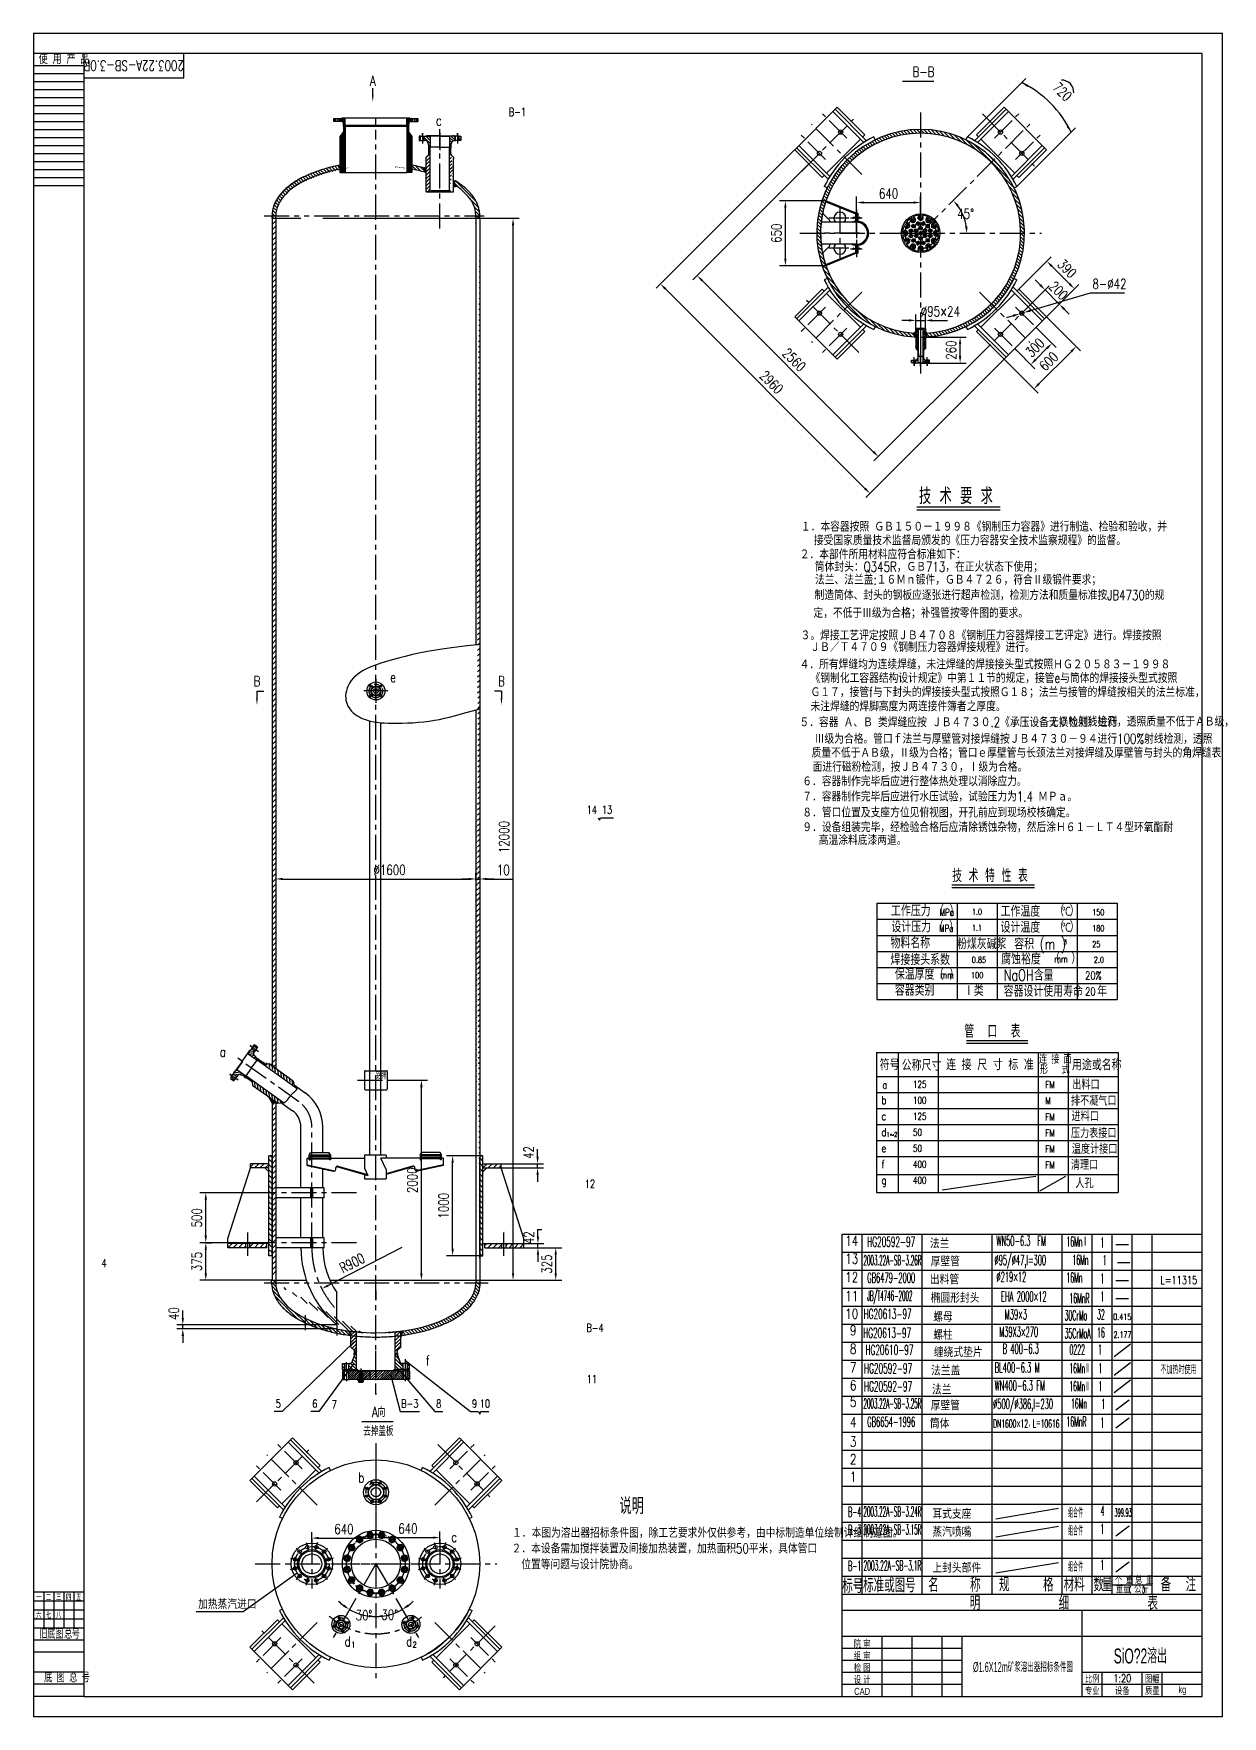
# Model space of a CAD drawing. Header units: millimetres. Extents: x 0 to 11880, y 0 to 16820.
import ezdxf
from ezdxf.enums import TextEntityAlignment as Align

# ---------------------------------------------------------------- set-up
doc = ezdxf.new("R2010")
doc.units = ezdxf.units.MM
doc.header["$LTSCALE"] = 200
doc.header["$MEASUREMENT"] = 0
for name, pattern in [('CENTER', [2, 1.25, -0.25, 0.25, -0.25]), ('DASHED', [0.75, 0.5, -0.25]), ('PHANTOM', [2.5, 1.25, -0.25, 0.25, -0.25, 0.25, -0.25])]:
    doc.linetypes.add(name, pattern=pattern)
doc.layers.get('0').update_dxf_attribs({"linetype": 'CONTINUOUS'})
doc.layers.get('DEFPOINTS').update_dxf_attribs({"linetype": 'CONTINUOUS'})
for name, color, linetype in [('00', 7, 'CONTINUOUS'), ('1', 1, 'CONTINUOUS'), ('24', 2, 'CONTINUOUS'), ('3', 3, 'CENTER'), ('44', 4, 'CONTINUOUS'), ('border', 7, 'CONTINUOUS'), ('TK-02', 1, 'CONTINUOUS'), ('TK-03', 3, 'CONTINUOUS'), ('YHBORD', 7, 'CONTINUOUS'), ('YHBTL', 3, 'CONTINUOUS'), ('YHCENTER', 4, 'CENTER'), ('YHDASHED', 2, 'DASHED'), ('YHDIM', 1, 'CONTINUOUS'), ('YHJH', 1, 'CONTINUOUS'), ('YHPHANTOM', 6, 'PHANTOM'), ('YHPMX', 1, 'CONTINUOUS'), ('YHSOLID', 7, 'CONTINUOUS'), ('YHTEXT', 3, 'CONTINUOUS'), ('YHTHIN', 1, 'CONTINUOUS'), ('文字', 3, 'CONTINUOUS')]:
    doc.layers.add(name, color=color, linetype=linetype)
doc.styles.add('HZKT', font='ROMANS', dxfattribs={"width": 0.75, "bigfont": 'HZKT'})
doc.styles.add('SIMPLEX', font='romans.shx', dxfattribs={"width": 0.75, "bigfont": 'hztxt.shx'})
doc.styles.add('UMHZ', font='ROMANS.shx', dxfattribs={"width": 0.75, "bigfont": 'gbcbig.shx'})
doc.styles.add('中大图框', font='azd tukuang.shx', dxfattribs={"width": 0.67, "bigfont": 'tukuang.shx'})
doc.dimstyles.get("Standard").update_dxf_attribs({"dimtxt": 0.18, "dimasz": 0.18, "dimexe": 0.18, "dimexo": 0.0625, "dimgap": 0.09, "dimtad": 0, "dimtih": 1, "dimtoh": 1, "dimdec": 4, "dimzin": 0, "dimdsep": 46, "dimtxsty": 'Standard', "dimcen": 0.09, "dimadec": 0, "dimazin": 0, "dimtfac": 1, "dimtdec": 4, "dimtofl": 0, "dimtmove": 0, "dimatfit": 3, "dimfxl": 0, "dimtolj": 1, "dimtzin": 0, "dimarcsym": 0})
doc.dimstyles.new('STANDARD$2', dxfattribs={"dimtxt": 7, "dimasz": 7, "dimexe": 6, "dimexo": 0, "dimgap": 4, "dimtad": 1, "dimtih": 1, "dimtoh": 1, "dimdec": 1, "dimdsep": 46, "dimtxsty": 'UMHZ', "dimcen": 4, "dimclrd": 1, "dimclre": 1, "dimclrt": 3, "dimadec": 1, "dimazin": 0, "dimtfac": 1, "dimtdec": 1, "dimtmove": 0, "dimatfit": 2, "dimfxl": 0, "dimtvp": 4, "dimtzin": 0, "dimarcsym": 0})
pattern_1 = [(45, (14377.5, 14377.5), (-14.142136, 14.142136), [])]
pattern_2 = [(45, (1372.5803, 10625.828), (-1.767767, 1.767767), []), (135, (1372.5803, 10625.828), (-1.767767, -1.767767), [])]
pattern_3 = [(9.49962, (22137.301, 9903.055), (3.30082, -19.725734), [])]
pattern_4 = [(99.4996, (5477.725, 2396.76), (-24.65717, -4.12602), [])]
pattern_5 = [(45, (1372.58, 10625.828), (-17.67767, 17.67767), [])]
pattern_6 = [(45, (-434.774, 1222.16), (-26.5165, 26.5165), [])]
pattern_7 = [(45, (14730, 14730), (-14.142136, 14.142136), [])]
pattern_8 = [(135, (263.512, 1222.16), (-17.67767, -17.67767), [])]
pattern_9 = [(45, (-413.7415, 0), (-0.0883883476, 0.0883883476), [])]
pattern_10 = [(135, (-413.742, 0), (-17.67767, -17.67767), [])]

msp = doc.modelspace()

# ---------------------------------------------------------------- texts
at = {"layer": 'border', "color": 3, "linetype": 'Continuous', "style": 'UMHZ', "width": 0.75}
msp.add_text('1:20', height=80, dxfattribs=at).set_placement((10880, 380), align=Align.MIDDLE)
at = {"layer": 'YHBTL', "style": 'UMHZ', "width": 0.75}
msp.add_text('2003.22A-SB-3.0R', height=100, rotation=180, dxfattribs=at).set_placement((1000, 16500), align=Align.MIDDLE)
at = {"layer": 'YHDIM', "color": 3, "style": 'UMHZ', "width": 0.75}
for s, rotation, p in [('720', 315, (10246.23, 16204.62)), ('650', 90, (7472.9, 14825.03)), ('390', 315, (10292.33, 14435.65)), ('200', 315, (10207.1, 14216.07)), ('2560', 315, (7564.4, 13524.98)), ('260', 90, (9218.86, 13657.03)), ('300', 45, (10042.72, 13646.75)), ('600', 45, (10180.11, 13509.36)), ('2960', 315, (7339.29, 13299.87)), ('42', 90, (4996.24, 5636.04)), ('2000', 90, (3835.03, 5358.54)), ('1000', 90, (4147.31, 5103.54)), ('500', 90, (1680.3, 4983.54)), ('42', 90, (5000.14, 4784.32)), ('375', 90, (1680.3, 4546.04)), ('325', 90, (5177.76, 4521.04)), ('40', 90, (1450.7, 4025.64))]:
    msp.add_text(s, height=100, rotation=rotation, dxfattribs=at).set_placement(p, align=Align.CENTER)
for s, p in [('640', (8544.44, 15172.07)), ('%%c95×24', (9061.94, 13993.55)), ('%%C1600', (3556.69, 8410.38)), ('640', (3100.89, 1821.9)), ('640', (3740.4, 1826.82))]:
    msp.add_text(s, height=100, dxfattribs=at).set_placement(p, align=Align.CENTER)
at = {"layer": 'YHDIM', "width": 0.75}
for s, height, style, p in [('3', 43.67, 'HZKT', (10293.02, 7717.87)), ('铭牌', 70, 'UMHZ', (3418.76, 6369.89))]:
    msp.add_text(s, height=height, dxfattribs=dict(at, style=style)).set_placement(p)
at = {"layer": 'YHJH', "color": 3, "style": 'UMHZ', "width": 0.75}
for s, p in [('B-1', (4834.45, 15996.85)), ('14', (5578.79, 9021.67)), ('13', (5730.79, 9021.67)), ('12', (5559.39, 5282.3)), ('4', (702.65, 4490.45)), ('B-4', (5610.79, 3843.87)), ('11', (5578.79, 3331.26)), ('5', (2444.74, 3085.74)), ('6', (2810.04, 3085.74)), ('7', (3006, 3077.89)), ('B-3', (3759.71, 3085.74)), ('8', (4048.24, 3085.74)), ('9', (4406.21, 3085.74)), ('10', (4510.21, 3085.74))]:
    msp.add_text(s, height=80, dxfattribs=at).set_placement(p, align=Align.CENTER)
at = {"layer": 'YHJH', "width": 0.75}
for s, height, style, p in [('c', 100, 'UMHZ', (4019.83, 15901.71)), ('e', 100, 'UMHZ', (3562.83, 10337.5)), ('1~2', 46.019, 'UMHZ', (8522.85, 5792.05)), ('L=11315', 80, 'UMHZ', (11260.88, 4321.17)), ('f', 100, 'UMHZ', (3919.46, 3508.43)), ('不加热时使用', 80, 'UMHZ', (11261.31, 3421.85)), ('b', 100, 'UMHZ', (3244.93, 2336.3)), ('c', 100, 'UMHZ', (4173.61, 1742.46)), ('标', 140, 'SIMPLEX', (8082, 1234)), ('号', 140, 'SIMPLEX', (8186, 1232)), ('标准或图号', 140, 'SIMPLEX', (8290, 1240)), ('名    称', 140, 'SIMPLEX', (8940, 1244)), ('规', 140, 'SIMPLEX', (9648, 1248)), ('格', 140, 'SIMPLEX', (10088, 1248)), ('材料', 140, 'SIMPLEX', (10294, 1248)), ('数', 140, 'SIMPLEX', (10592, 1248)), ('量', 140, 'SIMPLEX', (10676, 1248)), ('个 重', 72, 'SIMPLEX', (10806, 1320)), ('总 重', 72, 'SIMPLEX', (11008, 1322)), ('备  注', 140, 'SIMPLEX', (11264, 1248)), ('          明          细          表', 140, 'SIMPLEX', (8574, 1062)), ('重量 公斤', 72, 'SIMPLEX', (10816, 1232)), ('(', 50, 'SIMPLEX', (10944, 1242)), (')', 50, 'SIMPLEX', (11084, 1244)), ('d', 100, 'UMHZ', (3107.71, 698.99)), ('1', 56.46, 'UMHZ', (3173.27, 687.7)), ('d', 100, 'UMHZ', (3722.63, 698.99)), ('2', 56.46, 'UMHZ', (3788.19, 687.7))]:
    msp.add_text(s, height=height, dxfattribs=dict(at, style=style)).set_placement(p)
at = {"layer": 'YHJH', "style": 'UMHZ', "width": 0.75}
msp.add_text('a', height=100, rotation=357.951636, dxfattribs=at).set_placement((1858.44, 6593.8))
at = {"layer": 'YHSOLID', "style": 'UMHZ', "width": 0.75}
for s, p in [('A', (3389.08, 16349.76)), ('B', (2231.73, 10347.36)), ('B', (4675.16, 10347.36))]:
    msp.add_text(s, height=100, dxfattribs=at).set_placement(p, align=Align.MIDDLE)
at = {"layer": 'YHTEXT'}
for s, height, style, width, p in [('B-B', 100, 'UMHZ', 0.75, (8783.8, 16388.78)), ('技 术 要 求', 162.5, 'SIMPLEX', 0.75, (8848.08, 12117.11)), ('１．本容器按照 ＧＢ１５０－１９９８《钢制压力容器》进行制造、检验和验收，并', 100, 'SIMPLEX', 0.75, (7668.08, 11842.81)), ('接受国家质量技术监督局颁发的《压力容器安全技术监察规程》的监督。', 100, 'SIMPLEX', 0.75, (7797.51, 11705.96)), ('２．本部件所用材料应符合标准如下：', 100, 'SIMPLEX', 0.75, (7656.74, 11566.1)), ('筒体封头：Q345R，ＧＢ713，在正火状态下使用；', 100, 'SIMPLEX', 0.75, (7807.22, 11441.98)), ('制造筒体、封头的钢板应逐张进行超声检测，检测方法和质量标准按JB4730的规', 100, 'SIMPLEX', 0.75, (7804.61, 11158.8)), ('法兰、法兰盖:１６Ｍｎ锻件，ＧＢ４７２６，符合Ⅱ级锻件要求；', 100, 'SIMPLEX', 0.75, (7808.59, 11312.83)), ('定，不低于Ⅲ级为合格；补强管按零件图的要求。', 100, 'SIMPLEX', 0.75, (7792.78, 10980.18)), ('３。焊接工艺评定按照ＪＢ４７０８《钢制压力容器焊接工艺评定》进行。焊接按照', 100, 'SIMPLEX', 0.75, (7664.99, 10756.58)), ('ＪＢ／Ｔ４７０９《钢制压力容器焊接规程》进行。', 100, 'SIMPLEX', 0.75, (7762.78, 10639.19)), ('４．所有焊缝均为连续焊缝，未注焊缝的焊接接头型式按照ＨＧ２０５８３－１９９８', 100, 'SIMPLEX', 0.75, (7655.08, 10466.24)), ('《钢制化工容器结构设计规定》中第１１节的规定，接管e与筒体的焊接接头型式按照', 100, 'SIMPLEX', 0.75, (7764.51, 10329.86)), ('Ｇ１７，接管f与下封头的焊接接头型式按照Ｇ１８；法兰与接管的焊缝按相关的法兰标准，', 100, 'SIMPLEX', 0.75, (7764.51, 10188.81)), ('未注焊缝的焊脚高度为两连接件簿者之厚度。', 100, 'SIMPLEX', 0.75, (7764.51, 10046.75)), ('５．容器 Ａ、Ｂ 类焊缝应按 ＪＢ４７３０.2《承压设备无损检测》进行', 100, 'SIMPLEX', 0.75, (7653.54, 9888.06)), ('２０％射线检测，透照质量不低于ＡＢ级，', 100, 'SIMPLEX', 0.75, (10144.7, 9894.42)), ('Ⅲ级为合格。管口ｆ法兰与厚壁管对接焊缝按ＪＢ４７３０－９４进行100%%%射线检测，透照', 100, 'SIMPLEX', 0.75, (7805.73, 9721.92)), ('质量不低于ＡＢ级，Ⅱ级为合格；管口ｅ厚壁管与长颈法兰对接焊缝及厚壁管与封头的角焊缝表', 100, 'SIMPLEX', 0.75, (7775.11, 9582.38)), ('面进行磁粉检测，按ＪＢ４７３０，Ⅰ级为合格。', 100, 'SIMPLEX', 0.75, (7785.17, 9441.52)), ('６．容器制作完毕后应进行整体热处理以消除应力。', 100, 'SIMPLEX', 0.75, (7681.7, 9297.62)), ('７．容器制作完毕后应进行水压试验，试验压力为1.4 ＭＰａ。', 100, 'SIMPLEX', 0.75, (7681.7, 9144.8)), ('８．管口位置及支座方位见俯视图，开孔前应到现场校核确定。', 100, 'SIMPLEX', 0.75, (7682.47, 8985.43)), ('９．设备组装完毕，经检验合格后应清除锈蚀杂物，然后涂Ｈ６１－ＬＴ４型环氧酯耐', 100, 'SIMPLEX', 0.75, (7682.26, 8838.57)), ('高温涂料底漆两道。', 100, 'SIMPLEX', 0.75, (7846.5, 8708.74)), ('技 术 特 性 表', 130, 'SIMPLEX', 0.75, (9179.95, 8338.72)), ('工作压力', 110, 'SIMPLEX', 0.75, (8568.1, 7997.43)), ('（ ）', 110, 'SIMPLEX', 0.75, (8998.38, 7997.68)), ('工作温度', 110, 'SIMPLEX', 0.75, (9663.56, 7992.64)), ('（ ）', 110, 'SIMPLEX', 0.75, (10199.16, 7997.68)), ('℃', 90, 'SIMPLEX', 0.75, (10274.25, 8002.72)), ('设计压力', 110, 'SIMPLEX', 0.75, (8572.63, 7837.43)), ('（ ）', 110, 'SIMPLEX', 0.75, (8993.85, 7837.68)), ('MPa', 70, 'SIMPLEX', 0.75, (9049.35, 7842.72)), ('MPa', 70, 'SIMPLEX', 0.75, (9053.87, 8002.72)), ('1.0', 60, 'SIMPLEX', 0.75, (9377.19, 8011.89)), ('1.1', 60, 'SIMPLEX', 0.75, (9377.19, 7851.89)), ('设计温度', 110, 'SIMPLEX', 0.75, (9663.56, 7832.64)), ('（ ）', 110, 'SIMPLEX', 0.75, (10199.16, 7837.68)), ('℃', 90, 'SIMPLEX', 0.75, (10274.25, 7842.72)), ('150', 60, 'SIMPLEX', 0.75, (10579.26, 8007.18)), ('180', 60, 'SIMPLEX', 0.75, (10579.26, 7847.18)), ('物料名称', 110, 'SIMPLEX', 0.75, (8563.77, 7676.12)), ('粉煤灰碱浆', 110, 'SIMPLEX', 0.75, (9228.61, 7667.26)), ('容积 (m )', 110, 'SIMPLEX', 0.75, (9800.14, 7666.25)), ('25', 60, 'SIMPLEX', 0.75, (10579.26, 7687.18)), ('焊接接头系数', 110, 'SIMPLEX', 0.75, (8563.77, 7509.77)), ('0.85', 60, 'SIMPLEX', 0.75, (9376.19, 7531.89)), ('腐蚀裕度', 110, 'SIMPLEX', 0.75, (9669.61, 7515.07)), ('mm', 70, 'SIMPLEX', 0.75, (10200.72, 7536.84)), ('（  ）', 110, 'SIMPLEX', 0.75, (10157.76, 7522.39)), ('2.0', 60, 'SIMPLEX', 0.75, (10594.82, 7531.89)), ('保温厚度', 110, 'SIMPLEX', 0.75, (8606.57, 7363.34)), ('（ ）', 110, 'SIMPLEX', 0.75, (8997.09, 7362.39)), ('mm', 70, 'SIMPLEX', 0.75, (9062.01, 7376.84)), ('100', 60, 'SIMPLEX', 0.75, (9368.86, 7378.98)), ('NaOH含量', 110, 'SIMPLEX', 0.75, (9694.56, 7353.76)), ('20%%%', 80, 'SIMPLEX', 0.75, (10509.43, 7364.39)), ('容器类别', 110, 'SIMPLEX', 0.75, (8606.57, 7203.34)), ('Ⅰ类', 110, 'SIMPLEX', 0.75, (9297.34, 7201.12)), ('容器设计使用寿命', 110, 'SIMPLEX', 0.75, (9694.56, 7193.76)), ('20', 80, 'SIMPLEX', 0.75, (10509.43, 7204.39)), ('年', 110, 'SIMPLEX', 0.75, (10629.97, 7192.85)), ('管  口  表', 130, 'SIMPLEX', 0.75, (9301.92, 6782.75)), ('符号', 110, 'SIMPLEX', 0.75, (8456.15, 6459.05)), ('公称尺寸', 110, 'SIMPLEX', 0.75, (8675.94, 6454.13)), ('连 接 尺 寸 标 准', 110, 'SIMPLEX', 0.75, (9118.96, 6459.05)), ('连 接 面', 80, 'SIMPLEX', 0.75, (10048.27, 6525.02)), ('用途或名称', 110, 'SIMPLEX', 0.75, (10377.72, 6458.02)), ('形   式', 80, 'SIMPLEX', 0.75, (10058.1, 6421.59)), ('a', 80, 'SIMPLEX', 0.75, (8482.07, 6271.01)), ('125', 70, 'SIMPLEX', 0.75, (8788.13, 6282.56)), ('FM', 70, 'SIMPLEX', 0.75, (10110.69, 6277.69)), ('出料口', 90, 'SIMPLEX', 0.75, (10380.5, 6266.56)), ('b', 80, 'SIMPLEX', 0.75, (8473.84, 6119.23)), ('100', 70, 'SIMPLEX', 0.75, (8788.13, 6122.56)), ('M', 70, 'SIMPLEX', 0.75, (10110.69, 6117.69)), ('排不凝气口', 90, 'SIMPLEX', 0.75, (10366.74, 6104.8)), ('c', 80, 'SIMPLEX', 0.75, (8473.84, 5959.23)), ('125', 70, 'SIMPLEX', 0.75, (8788.13, 5962.56)), ('FM', 70, 'SIMPLEX', 0.75, (10110.69, 5956.32)), ('进料口', 90, 'SIMPLEX', 0.75, (10372.55, 5950.03)), ('d', 80, 'SIMPLEX', 0.75, (8473.84, 5799.23)), ('50', 70, 'SIMPLEX', 0.75, (8788.13, 5802.56)), ('FM', 70, 'SIMPLEX', 0.75, (10110.69, 5797.69)), ('压力表接口', 90, 'SIMPLEX', 0.75, (10366.74, 5781.69)), ('温度计接口', 90, 'SIMPLEX', 0.75, (10375.22, 5623.56)), ('f', 80, 'SIMPLEX', 0.75, (8473.84, 5479.23)), ('e', 80, 'SIMPLEX', 0.75, (8473.84, 5639.23)), ('50', 70, 'SIMPLEX', 0.75, (8788.13, 5642.56)), ('400', 70, 'SIMPLEX', 0.75, (8788.13, 5482.56)), ('FM', 70, 'SIMPLEX', 0.75, (10110.69, 5637.69)), ('清理口', 90, 'SIMPLEX', 0.75, (10366.74, 5464.8)), ('400', 70, 'SIMPLEX', 0.75, (8788.13, 5322.56)), ('FM', 70, 'SIMPLEX', 0.75, (10110.69, 5477.69)), ('g', 80, 'SIMPLEX', 0.75, (8473.84, 5319.23)), ('人孔', 90, 'SIMPLEX', 0.75, (10410.9, 5281.3)), ('14', 100, 'SIMPLEX', 0.75, (8112.5, 4704.06)), ('法兰', 100, 'SIMPLEX', 0.75, (8957.16, 4677.5)), ('WN50-6.3  FM', 100, 'SIMPLEX', 0.48932, (9622.55, 4702.62)), ('16MnⅡ', 100, 'SIMPLEX', 0.369344, (10321.78, 4695.82)), ('1', 100, 'SIMPLEX', 0.369344, (10662.24, 4685.58)), ('13', 100, 'SIMPLEX', 0.75, (8112.5, 4524.06)), ('厚壁管', 100, 'SIMPLEX', 0.75, (8965.23, 4497.5)), ('%%c95/%%C47,l=300', 100, 'SIMPLEX', 0.48932, (9603.14, 4511.24)), ('16Mn', 100, 'SIMPLEX', 0.369344, (10382.09, 4513.94)), ('1', 100, 'SIMPLEX', 0.369344, (10685.17, 4511.4)), ('12', 100, 'SIMPLEX', 0.75, (8112.5, 4340.65)), ('出料管', 100, 'SIMPLEX', 0.75, (8957.16, 4317.5)), ('%%C219×12', 100, 'SIMPLEX', 0.48932, (9622.55, 4342.62)), ('16Mn\u3000', 100, 'SIMPLEX', 0.369344, (10321.78, 4335.82)), ('1', 100, 'SIMPLEX', 0.369344, (10662.24, 4325.58)), ('11', 100, 'SIMPLEX', 0.75, (8112.5, 4151.12)), ('椭圆形封头', 100, 'SIMPLEX', 0.75, (8965.23, 4133.56)), ('EHA 2000×12', 100, 'SIMPLEX', 0.48932, (9668.73, 4146.79)), ('16MnR', 100, 'SIMPLEX', 0.369344, (10351.63, 4128.79)), ('1', 100, 'SIMPLEX', 0.369344, (10662.24, 4145.58)), ('10', 100, 'SIMPLEX', 0.75, (8112.5, 3973.83)), ('螺母', 100, 'SIMPLEX', 0.75, (8990.26, 3944.68)), ('       M39×3', 100, 'SIMPLEX', 0.48932, (9450.4, 3967.94)), ('30CrMo', 100, 'SIMPLEX', 0.369344, (10303.3, 3957.83)), ('32', 100, 'SIMPLEX', 0.369344, (10628.14, 3967.08)), ('9', 100, 'SIMPLEX', 0.75, (8158.65, 3808.67)), ('螺柱', 100, 'SIMPLEX', 0.75, (8990.26, 3764.68)), ('    M39X3×270', 100, 'SIMPLEX', 0.48932, (9503.92, 3793.88)), ('35CrMoA', 100, 'SIMPLEX', 0.369344, (10303.3, 3777.83)), ('16', 100, 'SIMPLEX', 0.369344, (10628.14, 3787.08)), ('0.415', 62.693, 'HZKT', 0.75, (10788.62, 3962.28)), ('8', 100, 'SIMPLEX', 0.75, (8158.65, 3625.26)), ('缠绕式垫片', 100, 'SIMPLEX', 0.75, (8996.59, 3591.43)), ('B 400-6.3', 100, 'SIMPLEX', 0.48932, (9683.64, 3625.25)), ('0222', 100, 'SIMPLEX', 0.369344, (10352.75, 3615.33)), ('1', 100, 'SIMPLEX', 0.369344, (10637.37, 3618.45)), ('2.177 ', 62.693, 'HZKT', 0.75, (10791.33, 3783.88)), ('7', 100, 'SIMPLEX', 0.75, (8158.65, 3435.73)), ('BL400-6.3 M', 100, 'SIMPLEX', 0.48932, (9604.71, 3436.4)), ('法兰盖', 100, 'SIMPLEX', 0.75, (8968.81, 3407.2)), ('16MnⅡ', 100, 'SIMPLEX', 0.369344, (10349.6, 3429.6)), ('1', 100, 'SIMPLEX', 0.369344, (10642, 3429.6)), ('6', 100, 'SIMPLEX', 0.75, (8158.65, 3258.45)), ('法兰', 100, 'SIMPLEX', 0.75, (8977.69, 3217.15)), ('WN400-6.3 FM', 100, 'SIMPLEX', 0.48932, (9604.71, 3256.4)), ('16MnⅡ', 100, 'SIMPLEX', 0.369344, (10349.6, 3249.6)), ('1', 100, 'SIMPLEX', 0.369344, (10642, 3249.6)), ('A向', 100, 'UMHZ', 0.75, (3380.86, 2992.2)), ('5', 100, 'SIMPLEX', 0.75, (8158.65, 3093.41)), ('厚壁管', 100, 'SIMPLEX', 0.75, (8965.23, 3057.5)), ('%%c500/%%C386,l=230', 100, 'SIMPLEX', 0.48932, (9588.5, 3073.12)), ('16Mn', 100, 'SIMPLEX', 0.369344, (10367.45, 3075.82)), ('1', 100, 'SIMPLEX', 0.369344, (10670.53, 3073.27)), ('去掉盖板', 100, 'UMHZ', 0.75, (3295.37, 2802.6)), ('4', 100, 'SIMPLEX', 0.75, (8158.65, 2891.63)), ('筒体', 100, 'SIMPLEX', 0.75, (8957.16, 2877.5)), ('DN1600×12，L＝10616    ', 80, 'HZKT', 0.45, (9589.37, 2885.7)), ('16MnR', 100, 'SIMPLEX', 0.369344, (10321.78, 2895.82)), ('1', 100, 'SIMPLEX', 0.369344, (10662.24, 2885.58)), ('3 ', 100, 'SIMPLEX', 0.75, (8158.65, 2695.97)), ('2', 100, 'SIMPLEX', 0.75, (8158.65, 2520.38)), ('1', 100, 'SIMPLEX', 0.75, (8158.65, 2343.1)), ('说明', 162.5, 'SIMPLEX', 0.75, (5855.06, 2021.82)), ('B-4', 100, 'SIMPLEX', 0.369344, (8140.7, 1993.96)), ('耳式支座', 100, 'SIMPLEX', 0.75, (8982.16, 1974.94)), ('组合件', 100, 'SIMPLEX', 0.369344, (10338.35, 1986.21)), ('4', 100, 'SIMPLEX', 0.369344, (10662.24, 2004.13)), ('１．本图为溶出器招标条件图，除工艺要求外仅供参考，由中标制造单位绘制详细制造图。', 100, 'SIMPLEX', 0.75, (4781.03, 1785.13)), ('B-3', 100, 'SIMPLEX', 0.369344, (8140.7, 1813.96)), ('蒸汽喷嘴', 100, 'SIMPLEX', 0.75, (8982.16, 1794.94)), ('组合件', 100, 'SIMPLEX', 0.369344, (10338.35, 1806.21)), ('1', 100, 'SIMPLEX', 0.369344, (10662.24, 1824.13)), ('２．本设备需加搅拌装置及间接加热装置，加热面积50平米，具体管口', 100, 'SIMPLEX', 0.75, (4776.98, 1628.63)), ('位置等问题与设计院协商。', 100, 'SIMPLEX', 0.75, (4873.16, 1470.13)), ('B-1', 100, 'SIMPLEX', 0.369344, (8140.7, 1453.96)), ('上封头部件', 100, 'SIMPLEX', 0.75, (8982.16, 1434.94)), ('组合件', 100, 'SIMPLEX', 0.369344, (10338.35, 1446.21)), ('1', 100, 'SIMPLEX', 0.369344, (10662.24, 1464.13)), ('加热蒸汽进口', 100, 'SIMPLEX', 0.75, (1642.93, 1071.81))]:
    msp.add_text(s, height=height, dxfattribs=dict(at, style=style, width=width)).set_placement(p)
for s, height, style, width, p, p2 in [('HG20592-97', 100, 'SIMPLEX', 0.48932, (8330.55, 4694.28), (8810.55, 4694.28)), ('2003.22A-SB-3.26R', 100, 'SIMPLEX', 0.369344, (8293.41, 4509.52), (8872.05, 4509.52)), ('GB6479-2000', 100, 'SIMPLEX', 0.448, (8330.55, 4334.28), (8810.55, 4334.28)), ('JB/T4746-2002 ', 100, 'SIMPLEX', 0.371158, (8330.55, 4154.28), (8810.55, 4154.28)), ('HG20613-97', 100, 'SIMPLEX', 0.48932, (8294.8, 3971.88), (8774.8, 3971.88)), ('HG20613-97', 100, 'SIMPLEX', 0.48932, (8290.17, 3782.23), (8770.17, 3782.23)), ('HG20610-97', 100, 'SIMPLEX', 0.48932, (8313.32, 3613.08), (8793.32, 3613.08)), ('HG20592-97', 100, 'SIMPLEX', 0.48932, (8299.43, 3428.06), (8779.43, 3428.06)), ('HG20592-97', 100, 'SIMPLEX', 0.48932, (8299.43, 3248.06), (8779.43, 3248.06)), ('2003.22A-SB-3.25R', 100, 'SIMPLEX', 0.369344, (8293.41, 3077.49), (8872.05, 3077.49)), ('GB6654-1996', 100, 'SIMPLEX', 0.448, (8330.55, 2894.28), (8810.55, 2894.28)), ('2003.22A-SB-3.24R', 100, 'SIMPLEX', 0.369344, (8293.41, 1997.49), (8872.05, 1997.49)), ('399.93 ', 80, 'HZKT', 0.457918, (10801.71, 1996.57), (11000.58, 1996.57)), ('2003.22A-SB-3.15R', 100, 'SIMPLEX', 0.369344, (8293.41, 1817.49), (8872.05, 1817.49)), ('2003.22A-SB-3.1R', 100, 'SIMPLEX', 0.39325, (8293.41, 1457.49), (8872.05, 1457.49))]:
    msp.add_text(s, height=height, dxfattribs=dict(at, style=style, width=width)).set_placement(p, p2, align=Align.FIT)
at = {"layer": '文字', "color": 3, "linetype": 'Continuous', "lineweight": 25, "style": '中大图框'}
for s, height, width, p in [('院 审', 70, 0.8, (8280, 730)), ('SiO%%1432溶出', 150, 0.6, (11060.69, 610.69)), ('检 图', 70, 0.8, (8280, 490)), ('组 审', 70, 0.8, (8280, 610)), ('%%C1.6X12m矿浆溶出器招标条件图', 100, 0.5, (9886.73, 496.8)), ('设 计', 70, 0.8, (8280, 370)), ('比例', 70, 0.8, (10580, 380)), ('图幅', 70, 0.8, (11180, 380)), ('CAD', 70, 0.8, (8280, 250)), ('专业', 70, 0.8, (10580, 260)), ('设备', 70, 0.8, (10880, 260)), ('质量', 70, 0.8, (11180, 260)), ('kg', 70, 0.67, (11480, 260))]:
    msp.add_text(s, height=height, dxfattribs=dict(at, width=width)).set_placement(p, align=Align.MIDDLE)

# ---------------------------------------------------------------- blocks, each defined once
blk = doc.blocks.new('TUKUANG')
at = {"layer": 'TK-02'}
blk.add_point((-20, 52), dxfattribs=at)
blk.add_point((-20, 52), dxfattribs=at)
blk.add_point((-20, 52), dxfattribs=at)
at = {"layer": 'TK-03'}
for p in [(-15, 52), (-15, 52), (-15, 52), (-10, 52), (-10, 52), (-10, 52), (-5, 52), (-5, 52), (-5, 52)]:
    blk.add_point(p, dxfattribs=at)
at = {"layer": 'YHTHIN'}
for p, q in [((0, 52), (-25, 52)), ((-19.97, 52), (-19.97, 34)), ((-14.97, 52), (-14.97, 34)), ((-9.97, 52), (-9.97, 34)), ((-4.97, 52), (-4.97, 34)), ((0, 47.5), (-25, 47.5)), ((0, 43), (-25, 43)), ((0, 38.5), (-25, 38.5)), ((0, 34), (-25, 34)), ((0, 28), (-25, 28)), ((0, 28), (-25, 28)), ((0, 22), (-25, 22)), ((0, 12), (-25, 12)), ((0, 12), (-25, 12)), ((0, 6), (-25, 6)), ((0, 6), (-25, 6)), ((0, 0), (-25, 0))]:
    blk.add_line(p, q, dxfattribs=at)
at = {"layer": 'TK-03', "style": 'HZKT', "width": 0.7}
for s, p in [('二', (-17.5, 49.57)), ('三', (-12.5, 49.57)), ('四', (-7.5, 49.57)), ('五', (-2.5, 49.57)), ('一', (-22.5, 49.57)), ('六', (-22.5, 40.7)), ('七', (-17.5, 40.7)), ('八', (-12.5, 40.7))]:
    blk.add_text(s, height=3, dxfattribs=at).set_placement(p, align=Align.MIDDLE)
for s, p in [('底', (-18.18, 28.82)), ('总', (-9.82, 28.82)), ('旧', (-22.13, 28.82)), ('图', (-14.23, 28.82)), ('号', (-5.94, 28.82)), ('   底 图 总 号 ', (-26.81, 7.05))]:
    blk.add_text(s, height=4.5, dxfattribs=at).set_placement(p)
blk = doc.blocks.new('TUKUANG2')
at = {"layer": 'YHTHIN'}
for p, q in [((0, 0), (-25, 0)), ((0, -6), (-25, -6)), ((0, -10), (-25, -10)), ((0, -14), (-25, -14)), ((0, -18), (-25, -18)), ((0, -22), (-25, -22)), ((0, -26), (-25, -26)), ((0, -30), (-25, -30)), ((0, -34), (-25, -34)), ((0, -38), (-25, -38)), ((0, -42), (-25, -42)), ((0, -46), (-25, -46)), ((0, -50), (-25, -50)), ((0, -54), (-25, -54)), ((0, -58), (-25, -58)), ((0, -62), (-25, -62)), ((0, -66), (-25, -66))]:
    blk.add_line(p, q, dxfattribs=at)
at = {"layer": 'TK-03', "style": 'HZKT', "width": 0.7}
blk.add_text('使 用 产 品', height=5, dxfattribs=at).set_placement((-22.49, -5.14))
blk = doc.blocks.new('10520')
at = {"layer": 'YHTHIN'}
h = blk.add_hatch(dxfattribs=at)
h.set_pattern_fill('U', color=256, scale=20, angle=45, style=0, pattern_type=0)
h.set_pattern_definition(pattern_1)
h.paths.add_polyline_path([(208, 4), (208, 46), (193, 46), (193, 4)])
h.paths.add_polyline_path([(-207, 4), (-207, 46), (-193, 46), (-193, 4)])
h = blk.add_hatch(dxfattribs=at)
h.set_pattern_fill('U', color=256, scale=20, angle=45, style=0, pattern_type=0)
h.set_pattern_definition(pattern_1)
edge = h.paths.add_edge_path()
edge.add_line((110, 101), (110, 99))
edge.add_arc((118, 99), 8, 180, 199.5351)
edge.add_line((110, 96), (126, 51))
edge.add_arc((134, 54), 8, 199.5351, 270)
edge.add_line((134, 46), (157, 46))
edge.add_line((157, 46), (157, 4))
edge.add_line((157, 4), (141, 4))
edge.add_line((141, 4), (141, 0))
edge.add_line((141, 0), (130, 0))
edge.add_line((130, 0), (130, 4))
edge.add_line((130, 4), (97, 4))
edge.add_line((97, 4), (97, 114))
edge.add_line((97, 114), (110, 101))
edge = h.paths.add_edge_path()
edge.add_line((-110, 101), (-110, 99))
edge.add_arc((-118, 99), 8, 340.4649, 360, ccw=False)
edge.add_line((-110, 96), (-126, 51))
edge.add_arc((-134, 54), 8, 270, 340.4649, ccw=False)
edge.add_line((-134, 46), (-157, 46))
edge.add_line((-157, 46), (-157, 4))
edge.add_line((-157, 4), (-141, 4))
edge.add_line((-141, 4), (-141, 0))
edge.add_line((-141, 0), (-130, 0))
edge.add_line((-130, 0), (-130, 4))
edge.add_line((-130, 4), (-97, 4))
edge.add_line((-97, 4), (-97, 114))
edge.add_line((-97, 114), (-110, 101))
at = {"layer": 'YHCENTER'}
for points in [[(-175, 4), (-175, -26), (-175, 76)], [(0, 0), (0, -30), (0, 144)], [(0, 0), (0, -30), (0, 144)], [(175, 4), (175, -26), (175, 76)]]:
    blk.add_lwpolyline(points, dxfattribs=at)
at = {"layer": 'YHSOLID'}
for points in [[(-207, 4), (-207, 46), (-193, 46), (-193, 4)], [(208, 4), (208, 46), (193, 46), (193, 4)]]:
    blk.add_lwpolyline(points, close=True, dxfattribs=at)
for points in [[(-193, 4), (-157, 4)], [(-193, 46), (-157, 46)], [(0, 0), (-130, 0)], [(0, 114), (-97, 114)], [(0, 4), (-97, 4)], [(0, 114), (97, 114)], [(0, 4), (97, 4)], [(0, 0), (130, 0)], [(193, 46), (157, 46)], [(193, 4), (157, 4)]]:
    blk.add_lwpolyline(points, dxfattribs=at)
for points in [[(-110, 101), (-110, 99, -0.085445), (-110, 96), (-126, 51, -0.317531), (-134, 46), (-157, 46), (-157, 4), (-141, 4), (-141, 0), (-130, 0), (-130, 4), (-97, 4), (-97, 114)], [(110, 101), (110, 99, 0.085445), (110, 96), (126, 51, 0.317531), (134, 46), (157, 46), (157, 4), (141, 4), (141, 0), (130, 0), (130, 4), (97, 4), (97, 114)]]:
    blk.add_lwpolyline(points, format="xyb", close=True, dxfattribs=at)
blk = doc.blocks.new('5472')
at = {"layer": 'YHCENTER'}
for points in [[(34, 0), (-34, 0)], [(0, 49), (0, -49)]]:
    blk.add_lwpolyline(points, dxfattribs=at)
at = {"layer": 'YHSOLID'}
blk.add_lwpolyline([(30, 17), (0, 34), (-30, 17), (-30, -17), (0, -34), (30, -17)], close=True, dxfattribs=at)
for radius in [29.6, 19.5]:
    blk.add_circle((0, 0), radius, dxfattribs=at)
at = {"layer": 'YHTHIN'}
blk.add_arc((0, 0), 16.6, 270, 180, dxfattribs=at)
blk = doc.blocks.new('A$C45862EBF')
at = {"layer": 'YHCENTER'}
for p, q in [((60, 180), (85, 155)), ((120, 240), (120, 0)), ((180, 180), (155, 155)), ((240, 120), (0, 120)), ((60, 60), (85, 85)), ((180, 60), (155, 85))]:
    blk.add_line(p, q, dxfattribs=at)
blk.add_circle((120, 120), 67.5, dxfattribs=at)
at = {"layer": 'YHSOLID'}
for centre, radius in [((120, 120), 90), ((72, 168), 11), ((120, 120), 49.5), ((168, 168), 11), ((72, 72), 11), ((120, 120), 44), ((120, 120), 23.5), ((168, 72), 11)]:
    blk.add_circle(centre, radius, dxfattribs=at)
blk = doc.blocks.new('*D81')
at = {"color": 1, "linetype": 'ByBlock'}
blk.add_arc((9026, 10481), 462, 8.6834, 36.3166, dxfattribs=at)
for points in [[(9390, 10748), (9407, 10763), (9353, 10808)], [(9495, 10552), (9471, 10550), (9488, 10481)]]:
    blk.add_solid(points, dxfattribs=at)
at = {"layer": 'DEFPOINTS', "color": 0, "linetype": 'ByBlock'}
for p in [(10117, 11572), (9426, 10713), (7818, 10481), (9026, 10481), (10234, 10481)]:
    blk.add_point(p, dxfattribs=at)
at = {"color": 3, "linetype": 'ByBlock', "insert": (9476, 10676), "char_height": 100, "attachment_point": 5, "style": 'UMHZ'}
blk.add_mtext('45°', dxfattribs=at)
blk = doc.blocks.new('138451')
at = {"layer": 'YHTHIN'}
h = blk.add_hatch(dxfattribs=at)
h.set_pattern_fill('U', color=256, scale=20, angle=45, style=0, pattern_type=0)
h.set_pattern_definition(pattern_7)
h.paths.add_polyline_path([(90, 3), (90, 29), (75, 29), (75, 3)])
h.paths.add_polyline_path([(-90, 3), (-90, 29), (-75, 29), (-75, 3)])
h = blk.add_hatch(dxfattribs=at)
h.set_pattern_fill('U', color=256, scale=20, angle=45, style=0, pattern_type=0)
h.set_pattern_definition(pattern_7)
edge = h.paths.add_edge_path()
edge.add_line((29, 60), (29, 56))
edge.add_arc((34, 56), 5, 180, 205.6768)
edge.add_line((29, 54), (40, 32))
edge.add_arc((44, 34), 5, 205.6768, 270)
edge.add_line((44, 29), (53, 29))
edge.add_line((53, 29), (53, 3))
edge.add_line((53, 3), (52, 3))
edge.add_line((52, 3), (52, 0))
edge.add_line((52, 0), (44, 0))
edge.add_line((44, 0), (44, 3))
edge.add_line((44, 3), (24, 3))
edge.add_line((24, 3), (24, 65))
edge.add_line((24, 65), (29, 60))
edge = h.paths.add_edge_path()
edge.add_line((-28, 60), (-28, 56))
edge.add_arc((-33, 56), 5, 334.3232, 360, ccw=False)
edge.add_line((-29, 54), (-40, 32))
edge.add_arc((-44, 34), 5, 270, 334.3232, ccw=False)
edge.add_line((-44, 29), (-53, 29))
edge.add_line((-53, 29), (-53, 3))
edge.add_line((-53, 3), (-52, 3))
edge.add_line((-52, 3), (-52, 0))
edge.add_line((-52, 0), (-44, 0))
edge.add_line((-44, 0), (-44, 3))
edge.add_line((-44, 3), (-24, 3))
edge.add_line((-24, 3), (-24, 65))
edge.add_line((-24, 65), (-28, 60))
at = {"layer": 'YHCENTER'}
for points in [[(-64, 3), (-64, -27), (-64, 59)], [(0, 0), (0, -30), (0, 95)], [(0, 0), (0, -30), (0, 95)], [(64, 3), (64, -27), (64, 59)]]:
    blk.add_lwpolyline(points, dxfattribs=at)
at = {"layer": 'YHSOLID'}
for points in [[(-90, 3), (-90, 29), (-75, 29), (-75, 3)], [(90, 3), (90, 29), (75, 29), (75, 3)]]:
    blk.add_lwpolyline(points, close=True, dxfattribs=at)
for points in [[(-75, 3), (-53, 3)], [(-75, 29), (-53, 29)], [(0, 0), (-44, 0)], [(0, 3), (-24, 3)], [(0, 65), (-24, 65)], [(0, 65), (24, 65)], [(0, 3), (24, 3)], [(0, 0), (44, 0)], [(75, 29), (53, 29)], [(75, 3), (53, 3)]]:
    blk.add_lwpolyline(points, dxfattribs=at)
for points in [[(-28, 60), (-28, 56, -0.112507), (-29, 54), (-40, 32, -0.288272), (-44, 29), (-53, 29), (-53, 3), (-52, 3), (-52, 0), (-44, 0), (-44, 3), (-24, 3), (-24, 65)], [(29, 60), (29, 56, 0.112507), (29, 54), (40, 32, 0.288272), (44, 29), (53, 29), (53, 3), (52, 3), (52, 0), (44, 0), (44, 3), (24, 3), (24, 65)]]:
    blk.add_lwpolyline(points, format="xyb", close=True, dxfattribs=at)
blk = doc.blocks.new('*D86')
at = {"color": 1, "linetype": 'ByBlock'}
for p, q in [((9087, 9443), (9481, 9443)), ((9421, 9253), (9421, 9373)), ((9090, 9183), (9481, 9183))]:
    blk.add_line(p, q, dxfattribs=at)
for points in [[(9409, 9373), (9432, 9373), (9421, 9443)], [(9409, 9253), (9432, 9253), (9421, 9183)]]:
    blk.add_solid(points, dxfattribs=at)
at = {"layer": 'DEFPOINTS', "color": 0, "linetype": 'ByBlock'}
for p in [(9087, 9443), (9421, 9443), (9090, 9183)]:
    blk.add_point(p, dxfattribs=at)
blk = doc.blocks.new('*D87')
at = {"color": 1, "linetype": 'ByBlock'}
for p, q in [((8080, 10806), (7615, 10806)), ((7675, 10226), (7675, 10736)), ((8080, 10156), (7615, 10156))]:
    blk.add_line(p, q, dxfattribs=at)
for points in [[(7663, 10736), (7686, 10736), (7675, 10806)], [(7663, 10226), (7686, 10226), (7675, 10156)]]:
    blk.add_solid(points, dxfattribs=at)
at = {"layer": 'DEFPOINTS', "color": 0, "linetype": 'ByBlock'}
for p in [(7675, 10806), (8080, 10806), (8080, 10156)]:
    blk.add_point(p, dxfattribs=at)
blk = doc.blocks.new('*D88')
at = {"color": 1, "linetype": 'ByBlock'}
for p, q in [((8386, 10481), (8386, 10848)), ((8456, 10788), (8956, 10788)), ((9026, 10674), (9026, 10848))]:
    blk.add_line(p, q, dxfattribs=at)
for points in [[(8456, 10800), (8456, 10777), (8386, 10788)], [(8956, 10800), (8956, 10777), (9026, 10788)]]:
    blk.add_solid(points, dxfattribs=at)
at = {"layer": 'DEFPOINTS', "color": 0, "linetype": 'ByBlock'}
for p in [(9026, 10788), (9026, 10674), (8386, 10481)]:
    blk.add_point(p, dxfattribs=at)
blk = doc.blocks.new('*D89')
at = {"color": 1, "linetype": 'ByBlock'}
for p, q in [((8909, 9610), (8839, 9610)), ((8979, 9510), (8979, 9670)), ((8979, 9610), (9074, 9610)), ((9074, 9516), (9074, 9670)), ((9144, 9610), (9214, 9610))]:
    blk.add_line(p, q, dxfattribs=at)
for points in [[(8909, 9622), (8909, 9598), (8979, 9610)], [(9144, 9622), (9144, 9598), (9074, 9610)]]:
    blk.add_solid(points, dxfattribs=at)
at = {"layer": 'DEFPOINTS', "color": 0, "linetype": 'ByBlock'}
for p in [(9074, 9610), (8979, 9510), (9074, 9516)]:
    blk.add_point(p, dxfattribs=at)
blk = doc.blocks.new('*D90')
at = {"color": 1, "linetype": 'ByBlock'}
for p, q in [((7909, 11174), (6750, 10016)), ((6842, 10009), (8553, 8297)), ((9719, 9364), (8560, 8206))]:
    blk.add_line(p, q, dxfattribs=at)
for points in [[(6850, 10017), (6834, 10000), (6793, 10058)], [(8562, 8306), (8545, 8289), (8603, 8248)]]:
    blk.add_solid(points, dxfattribs=at)
at = {"layer": 'DEFPOINTS', "color": 0, "linetype": 'ByBlock'}
for p in [(7909, 11174), (9719, 9364), (8603, 8248)]:
    blk.add_point(p, dxfattribs=at)
blk = doc.blocks.new('*D91')
at = {"color": 1, "linetype": 'ByBlock'}
for p, q in [((7767, 11316), (6384, 9932)), ((6476, 9925), (8470, 7931)), ((9860, 9223), (8477, 7839))]:
    blk.add_line(p, q, dxfattribs=at)
for points in [[(6484, 9933), (6467, 9917), (6426, 9975)], [(8478, 7939), (8461, 7923), (8519, 7881)]]:
    blk.add_solid(points, dxfattribs=at)
at = {"layer": 'DEFPOINTS', "color": 0, "linetype": 'ByBlock'}
for p in [(7767, 11316), (9860, 9223), (8519, 7881)]:
    blk.add_point(p, dxfattribs=at)
blk = doc.blocks.new('*D92')
at = {"color": 1, "linetype": 'ByBlock'}
for p, q in [((10179, 9541), (10381, 9339)), ((9967, 9329), (10169, 9126)), ((10176, 9218), (10289, 9331))]:
    blk.add_line(p, q, dxfattribs=at)
for points in [[(10281, 9340), (10297, 9323), (10339, 9381)], [(10168, 9227), (10184, 9210), (10127, 9169)]]:
    blk.add_solid(points, dxfattribs=at)
at = {"layer": 'DEFPOINTS', "color": 0, "linetype": 'ByBlock'}
for p in [(10179, 9541), (9967, 9329), (10339, 9381)]:
    blk.add_point(p, dxfattribs=at)
blk = doc.blocks.new('*D93')
at = {"color": 1, "linetype": 'ByBlock'}
for p, q in [((10285, 9647), (10625, 9307)), ((10207, 8975), (10533, 9300)), ((9860, 9223), (10200, 8883))]:
    blk.add_line(p, q, dxfattribs=at)
for points in [[(10524, 9308), (10541, 9292), (10582, 9350)], [(10199, 8983), (10216, 8967), (10158, 8925)]]:
    blk.add_solid(points, dxfattribs=at)
at = {"layer": 'DEFPOINTS', "color": 0, "linetype": 'ByBlock'}
for p in [(10285, 9647), (10582, 9350), (9860, 9223)]:
    blk.add_point(p, dxfattribs=at)
blk = doc.blocks.new('*D94')
at = {"color": 1, "linetype": 'ByBlock'}
for p, q in [((10143, 9788), (10312, 9957)), ((10220, 9964), (10171, 10014)), ((10270, 9915), (10411, 9773)), ((10285, 9647), (10454, 9816)), ((10461, 9724), (10510, 9674))]:
    blk.add_line(p, q, dxfattribs=at)
for points in [[(10229, 9973), (10212, 9956), (10270, 9915)], [(10469, 9732), (10452, 9716), (10411, 9773)]]:
    blk.add_solid(points, dxfattribs=at)
at = {"layer": 'DEFPOINTS', "color": 0, "linetype": 'ByBlock'}
for p in [(10143, 9788), (10411, 9773), (10285, 9647)]:
    blk.add_point(p, dxfattribs=at)
blk = doc.blocks.new('*D95')
at = {"color": 1, "linetype": 'ByBlock'}
for p, q in [((10009, 9923), (10330, 10244)), ((10337, 10152), (10514, 9975)), ((10285, 9647), (10606, 9968))]:
    blk.add_line(p, q, dxfattribs=at)
for points in [[(10346, 10160), (10329, 10144), (10288, 10202)], [(10522, 9984), (10506, 9967), (10564, 9926)]]:
    blk.add_solid(points, dxfattribs=at)
at = {"layer": 'DEFPOINTS', "color": 0, "linetype": 'ByBlock'}
for p in [(10564, 9926), (10009, 9923), (10285, 9647)]:
    blk.add_point(p, dxfattribs=at)
blk = doc.blocks.new('*D96')
at = {"color": 1, "linetype": 'ByBlock'}
for p, q in [((10125, 9708), (10724, 9885)), ((10724, 9885), (11064, 9885)), ((9950, 9657), (9883, 9637)), ((10017, 9676), (10057, 9688))]:
    blk.add_line(p, q, dxfattribs=at)
for points in [[(9947, 9668), (9953, 9645), (10017, 9676)], [(10121, 9719), (10128, 9697), (10057, 9688)]]:
    blk.add_solid(points, dxfattribs=at)
at = {"layer": 'DEFPOINTS', "color": 0, "linetype": 'ByBlock'}
for p in [(10017, 9676), (10057, 9688)]:
    blk.add_point(p, dxfattribs=at)
at = {"color": 3, "linetype": 'ByBlock', "insert": (10914, 9975), "char_height": 100, "attachment_point": 5, "style": 'UMHZ'}
blk.add_mtext('8-∅42', dxfattribs=at)
blk = doc.blocks.new('*D97')
at = {"layer": 'DEFPOINTS', "color": 0}
for p in [(3420, 2732), (3420, 1524), (3240, 1029), (2995, 787), (3420, 378)]:
    blk.add_point(p, dxfattribs=at)
at = {"layer": 'YHDIM', "color": 1, "lineweight": -2}
for start, end in [(224.7697, 232.3848), (240, 270), (277.6152, 285.2303)]:
    blk.add_arc((3420, 1524), 527, start, end, dxfattribs=at)
at = {"layer": 'YHDIM', "color": 1}
for points in [[(3105, 1117), (3092, 1097), (3157, 1068)], [(3491, 990), (3489, 1014), (3420, 997)]]:
    blk.add_solid(points, dxfattribs=at)
at = {"layer": 'YHDIM', "color": 3, "insert": (3302, 1011), "char_height": 100, "attachment_point": 5, "style": 'UMHZ'}
blk.add_mtext('30°', dxfattribs=at)
blk = doc.blocks.new('*D98')
at = {"layer": 'DEFPOINTS', "color": 0}
for p in [(3420, 2732), (3420, 1524), (3512, 1005), (3846, 787), (3420, 378)]:
    blk.add_point(p, dxfattribs=at)
at = {"layer": 'YHDIM', "color": 1, "lineweight": -2}
for start, end in [(254.7697, 262.3848), (270, 300), (307.6152, 315.2303)]:
    blk.add_arc((3420, 1524), 527, start, end, dxfattribs=at)
at = {"layer": 'YHDIM', "color": 1}
for points in [[(3351, 1014), (3350, 990), (3420, 997)], [(3749, 1097), (3736, 1117), (3684, 1068)]]:
    blk.add_solid(points, dxfattribs=at)
at = {"layer": 'YHDIM', "color": 3, "insert": (3559, 1016), "char_height": 100, "attachment_point": 5, "style": 'UMHZ'}
blk.add_mtext('30°', dxfattribs=at)
blk = doc.blocks.new('*D99')
at = {"layer": 'DEFPOINTS', "color": 0}
for p in [(2780, 1732), (3421, 1782), (3421, 1774)]:
    blk.add_point(p, dxfattribs=at)
at = {"layer": 'YHDIM', "color": 1, "lineweight": -2}
for p, q in [((2780, 1732), (2780, 1842)), ((2850, 1782), (3351, 1782)), ((3421, 1774), (3421, 1842))]:
    blk.add_line(p, q, dxfattribs=at)
at = {"layer": 'YHDIM', "color": 1}
for points in [[(2850, 1794), (2850, 1770), (2780, 1782)], [(3351, 1794), (3351, 1770), (3421, 1782)]]:
    blk.add_solid(points, dxfattribs=at)
blk = doc.blocks.new('*D100')
at = {"layer": 'DEFPOINTS', "color": 0}
for p in [(3420, 1774), (4060, 1787), (4060, 1732)]:
    blk.add_point(p, dxfattribs=at)
at = {"layer": 'YHDIM', "color": 1, "lineweight": -2}
for p, q in [((3420, 1774), (3420, 1847)), ((3490, 1787), (3990, 1787)), ((4060, 1732), (4060, 1847))]:
    blk.add_line(p, q, dxfattribs=at)
at = {"layer": 'YHDIM', "color": 1}
for points in [[(3490, 1798), (3490, 1775), (3420, 1787)], [(3990, 1798), (3990, 1775), (4060, 1787)]]:
    blk.add_solid(points, dxfattribs=at)
blk = doc.blocks.new('*D101')
at = {"layer": 'DEFPOINTS', "color": 0}
for p in [(4964, 4684), (5218, 4684), (4526, 4359)]:
    blk.add_point(p, dxfattribs=at)
at = {"layer": 'YHDIM', "color": 1, "lineweight": -2}
for p, q in [((4964, 4684), (5278, 4684)), ((5218, 4429), (5218, 4614)), ((4526, 4359), (5278, 4359))]:
    blk.add_line(p, q, dxfattribs=at)
at = {"layer": 'YHDIM', "color": 1}
for points in [[(5206, 4614), (5229, 4614), (5218, 4684)], [(5206, 4429), (5229, 4429), (5218, 4359)]]:
    blk.add_solid(points, dxfattribs=at)
blk = doc.blocks.new('*D102')
at = {"layer": 'DEFPOINTS', "color": 0}
for p in [(4187, 5604), (4490, 5604), (4482, 4604)]:
    blk.add_point(p, dxfattribs=at)
at = {"layer": 'YHDIM', "color": 1, "lineweight": -2}
for p, q in [((4490, 5604), (4127, 5604)), ((4187, 4674), (4187, 5534)), ((4482, 4604), (4127, 4604))]:
    blk.add_line(p, q, dxfattribs=at)
at = {"layer": 'YHDIM', "color": 1}
for points in [[(4176, 5534), (4199, 5534), (4187, 5604)], [(4176, 4674), (4199, 4674), (4187, 4604)]]:
    blk.add_solid(points, dxfattribs=at)
blk = doc.blocks.new('*D103')
at = {"layer": 'DEFPOINTS', "color": 0}
for p in [(4900, 4726), (5040, 4726), (4900, 4684)]:
    blk.add_point(p, dxfattribs=at)
at = {"layer": 'YHDIM', "color": 1, "lineweight": -2}
for p, q in [((4900, 4726), (5100, 4726)), ((5040, 4796), (5040, 4866)), ((5040, 4866), (5080, 4866)), ((5040, 4684), (5040, 4726)), ((4900, 4684), (5100, 4684)), ((5040, 4614), (5040, 4544))]:
    blk.add_line(p, q, dxfattribs=at)
at = {"layer": 'YHDIM', "color": 1}
for points in [[(5028, 4796), (5052, 4796), (5040, 4726)], [(5028, 4614), (5052, 4614), (5040, 4684)]]:
    blk.add_solid(points, dxfattribs=at)
blk = doc.blocks.new('*D104')
at = {"layer": 'DEFPOINTS', "color": 0}
for p in [(4673, 5524), (4673, 5482), (5036, 5524)]:
    blk.add_point(p, dxfattribs=at)
at = {"layer": 'YHDIM', "color": 1, "lineweight": -2}
for p, q in [((5036, 5594), (5036, 5664)), ((4673, 5524), (5096, 5524)), ((4673, 5482), (5096, 5482)), ((5036, 5482), (5036, 5524)), ((5036, 5412), (5036, 5342))]:
    blk.add_line(p, q, dxfattribs=at)
at = {"layer": 'YHDIM', "color": 1}
for points in [[(5025, 5594), (5048, 5594), (5036, 5524)], [(5025, 5412), (5048, 5412), (5036, 5482)]]:
    blk.add_solid(points, dxfattribs=at)
blk = doc.blocks.new('*D105')
at = {"layer": 'DEFPOINTS', "color": 0}
for p in [(1720, 4734), (2420, 4734), (2378, 4359)]:
    blk.add_point(p, dxfattribs=at)
at = {"layer": 'YHDIM', "color": 1, "lineweight": -2}
for p, q in [((2420, 4734), (1660, 4734)), ((1720, 4429), (1720, 4664)), ((2378, 4359), (1660, 4359))]:
    blk.add_line(p, q, dxfattribs=at)
at = {"layer": 'YHDIM', "color": 1}
for points in [[(1709, 4664), (1732, 4664), (1720, 4734)], [(1709, 4429), (1732, 4429), (1720, 4359)]]:
    blk.add_solid(points, dxfattribs=at)
blk = doc.blocks.new('*D106')
at = {"layer": 'DEFPOINTS', "color": 0}
for p in [(1720, 5234), (2350, 5234), (1720, 4734)]:
    blk.add_point(p, dxfattribs=at)
at = {"layer": 'YHDIM', "color": 1, "lineweight": -2}
for p, q in [((2350, 5234), (1660, 5234)), ((1720, 4804), (1720, 5164)), ((1720, 4734), (1780, 4734))]:
    blk.add_line(p, q, dxfattribs=at)
at = {"layer": 'YHDIM', "color": 1}
for points in [[(1709, 5164), (1732, 5164), (1720, 5234)], [(1709, 4804), (1732, 4804), (1720, 4734)]]:
    blk.add_solid(points, dxfattribs=at)
blk = doc.blocks.new('*D114')
at = {"layer": 'DEFPOINTS', "color": 0}
for p in [(3534, 6359), (3875, 6359), (3420, 4359)]:
    blk.add_point(p, dxfattribs=at)
at = {"layer": 'YHDIM', "color": 1, "lineweight": -2}
for p, q in [((3534, 6359), (3935, 6359)), ((3875, 4429), (3875, 6289)), ((3420, 4359), (3935, 4359))]:
    blk.add_line(p, q, dxfattribs=at)
at = {"layer": 'YHDIM', "color": 1}
for points in [[(3863, 6289), (3887, 6289), (3875, 6359)], [(3863, 4429), (3887, 4429), (3875, 4359)]]:
    blk.add_solid(points, dxfattribs=at)
blk = doc.blocks.new('*D118')
at = {"layer": 'DEFPOINTS', "color": 0}
for p in [(2420, 8373), (4420, 8370), (4420, 8358)]:
    blk.add_point(p, dxfattribs=at)
at = {"layer": 'YHDIM', "color": 1, "lineweight": -2}
for p, q in [((4420, 8358), (4420, 8430)), ((2420, 8373), (2420, 8310)), ((2490, 8370), (4350, 8370))]:
    blk.add_line(p, q, dxfattribs=at)
at = {"layer": 'YHDIM', "color": 1}
for points in [[(2490, 8382), (2490, 8359), (2420, 8370)], [(4350, 8382), (4350, 8359), (4420, 8370)]]:
    blk.add_solid(points, dxfattribs=at)
blk = doc.blocks.new('*D119')
at = {"layer": 'DEFPOINTS', "color": 0, "ltscale": 100}
for p in [(4420, 8370), (4458, 8396), (4458, 8370)]:
    blk.add_point(p, dxfattribs=at)
at = {"layer": 'YHDIM', "color": 1, "lineweight": -2, "ltscale": 100}
for p, q in [((4420, 8370), (4420, 8430)), ((4350, 8370), (4280, 8370)), ((4420, 8370), (4458, 8370)), ((4458, 8396), (4458, 8310)), ((4528, 8370), (4789, 8370))]:
    blk.add_line(p, q, dxfattribs=at)
at = {"layer": 'YHDIM', "color": 1, "ltscale": 100}
for points in [[(4350, 8382), (4350, 8359), (4420, 8370)], [(4528, 8382), (4528, 8359), (4458, 8370)]]:
    blk.add_solid(points, dxfattribs=at)
at = {"layer": 'YHDIM', "color": 3, "ltscale": 100, "insert": (4694, 8460), "char_height": 100, "attachment_point": 5, "style": 'UMHZ'}
blk.add_mtext('10', dxfattribs=at)
blk = doc.blocks.new('*D120')
at = {"layer": 'DEFPOINTS', "color": 0}
for p in [(3680, 4686), (2880, 4274)]:
    blk.add_point(p, dxfattribs=at)
at = {"layer": 'YHDIM', "color": 1, "lineweight": -2}
blk.add_line((3680, 4686), (2942, 4306), dxfattribs=at)
at = {"layer": 'YHDIM', "color": 1}
blk.add_solid([(2937, 4316), (2948, 4296), (2880, 4274)], dxfattribs=at)
at = {"layer": 'YHDIM', "color": 3, "insert": (3183, 4531), "char_height": 100, "attachment_point": 5, "rotation": 27.2156, "style": 'UMHZ'}
blk.add_mtext('R900', dxfattribs=at)
blk = doc.blocks.new('*D121')
at = {"layer": 'DEFPOINTS', "color": 0}
for p in [(4345, 14975), (4791, 14975), (4345, 4359)]:
    blk.add_point(p, dxfattribs=at)
at = {"layer": 'YHSOLID', "color": 1, "lineweight": -2}
for p, q in [((4345, 14975), (4851, 14975)), ((4791, 4429), (4791, 14905)), ((4345, 4359), (4851, 4359))]:
    blk.add_line(p, q, dxfattribs=at)
at = {"layer": 'YHSOLID', "color": 1}
for points in [[(4780, 14905), (4803, 14905), (4791, 14975)], [(4780, 4429), (4803, 4429), (4791, 4359)]]:
    blk.add_solid(points, dxfattribs=at)
at = {"layer": 'YHSOLID', "color": 3, "insert": (4701, 8789), "char_height": 100, "attachment_point": 5, "rotation": 90, "style": 'UMHZ'}
blk.add_mtext('12000', dxfattribs=at)
blk = doc.blocks.new('*U123')
at = {"layer": '1', "linetype": 'Continuous', "ltscale": 100}
h = blk.add_hatch(dxfattribs=at)
h.set_pattern_fill('_USER', color=1, scale=3, angle=45, style=0, pattern_type=0)
h.set_pattern_definition([(45, (0, 0), (-2.12132, 2.12132), [])])
h.paths.add_polyline_path([(420, 5), (420, 36), (403, 36), (403, 5)])
edge = h.paths.add_edge_path()
edge.add_line((367, 36), (367, 5))
edge.add_line((367, 5), (338, 5))
edge.add_line((338, 5), (338, 0))
edge.add_line((338, 0), (308, 0))
edge.add_line((308, 0), (308, 73))
edge.add_line((308, 73), (320, 83))
edge.add_line((320, 83), (325, 83))
edge.add_line((325, 83), (328, 47))
edge.add_arc((340, 48), 12, 185, 270)
edge.add_line((340, 36), (367, 36))
edge = h.paths.add_edge_path()
edge.add_line((-308, 73), (-308, 0))
edge.add_line((-308, 0), (-338, 0))
edge.add_line((-338, 0), (-338, 5))
edge.add_line((-338, 5), (-367, 5))
edge.add_line((-367, 5), (-367, 36))
edge.add_line((-367, 36), (-340, 36))
edge.add_arc((-340, 48), 12, 270, 355)
edge.add_line((-328, 47), (-325, 83))
edge.add_line((-325, 83), (-320, 83))
edge.add_line((-320, 83), (-308, 73))
h.paths.add_polyline_path([(-403, 36), (-403, 5), (-420, 5), (-420, 36)])
blk = doc.blocks.new('*U122', base_point=(-57, 701))
at = {"layer": '00', "color": 7}
for p, q in [((-397, 737), (-477, 737)), ((-477, 737), (-477, 706)), ((-477, 706), (-395, 706)), ((-460, 737), (-460, 706)), ((-424, 737), (-424, 706)), ((-395, 706), (-395, 701)), ((-395, 701), (280, 701)), ((-385, 748), (-382, 784)), ((-382, 784), (268, 784)), ((-377, 784), (-365, 774)), ((-365, 774), (251, 774)), ((-365, 774), (-365, 701)), ((263, 784), (251, 774)), ((251, 774), (251, 701)), ((271, 748), (268, 784)), ((280, 706), (280, 701)), ((280, 706), (363, 706)), ((283, 737), (363, 737)), ((310, 737), (310, 706)), ((346, 737), (346, 706)), ((363, 706), (363, 737))]:
    blk.add_line(p, q, dxfattribs=at)
at = {"layer": '00', "color": 7, "linetype": 'Continuous'}
blk.add_line((-395, 706), (-395, 706), dxfattribs=at)
at = {"layer": '00', "color": 7}
for centre, start, end in [((-397, 749), 270, 355), ((283, 749), 185, 270)]:
    blk.add_arc(centre, 12, start, end, dxfattribs=at)
at = {"layer": '3', "color": 3}
for p, q in [((-442, 740), (-442, 703)), ((-57, 789), (-57, 696)), ((328, 740), (328, 703))]:
    blk.add_line(p, q, dxfattribs=at)
at = {"color": 1, "linetype": 'Continuous'}
blk.add_blockref('*U123', (-57, 701), dxfattribs=at)

# ---------------------------------------------------------------- dimensions: what is measured, and where the dimension line sits
at = {"layer": 'YHDIM'}
dim = msp.add_angular_dim_2l(base=(9264.83, 15056.19), line1=((8864.44, 14825.03), (9955.26, 15915.85)), line2=((7656.59, 14825.03), (10072.3, 14825.03)), dimstyle='STANDARD$2', override={"dimtxt": 100, "dimasz": 70, "dimexe": 60, "dimgap": 40, "dimcen": 40, "dimazin": 2, "dimtvp": 40}, dxfattribs=at)
dim.commit()
dim.dimension.update_dxf_attribs({"geometry": '*D81', "text_midpoint": (9314.67, 14930.08), "dimtype": 162, "insert": (-161.66, 4343.6)})
for base, p1, p2, angle, picture, middle, dimtype in [((8357.52, 12225.06), (7605.79, 15659.41), (9698.83, 13566.38), 315, '*D91', (7277.78, 13304.8), 161), ((8441.21, 12591.6), (7747.22, 15517.99), (9557.41, 13707.8), 315, '*D90', (7490.87, 13541.94), 161), ((7512.9, 15150.03), (7918.73, 14500.03), (7918.73, 15150.03), 90, '*D87', (7512.9, 14858.1), 160), ((10401.93, 14269.48), (9847.32, 14266.41), (10123.1, 13990.64), 315, '*D95', (10316.4, 14355), 161), ((10249.53, 14117.07), (9981.67, 14132.06), (10123.1, 13990.64), 315, '*D94', (10178.82, 14187.78), 161), ((10420.53, 13693.21), (9698.83, 13566.38), (10123.1, 13990.64), 45, '*D93', (10213.75, 13486.44), 161), ((10177.07, 13724.53), (9804.9, 13672.44), (10017.03, 13884.57), 45, '*D92', (10096.44, 13643.89), 161), ((9258.86, 13787.03), (8927.94, 13527.03), (8925.24, 13787.03), 90, '*D86', (9258.86, 13658.97), 160)]:
    dim = msp.add_linear_dim(base=base, p1=p1, p2=p2, angle=angle, text=' ', dimstyle='Standard', override={"dimtxt": 100, "dimasz": 70, "dimexe": 60, "dimexo": 0, "dimgap": 40, "dimtad": 1, "dimtih": 0, "dimdec": 1, "dimzin": 8, "dimtxsty": 'UMHZ', "dimcen": 40, "dimclrd": 1, "dimclre": 1, "dimclrt": 3, "dimtdec": 1, "dimtofl": 1, "dimatfit": 2, "dimtvp": 40, "dimtolj": 0}, dxfattribs=at)
    dim.commit()
    dim.dimension.update_dxf_attribs({"geometry": picture, "text_midpoint": middle, "dimtype": dimtype, "insert": (-161.66, 4343.6)})
for base, p1, p2, picture, middle in [((8864.44, 15132.07), (8224.44, 14825.03), (8864.44, 15018.03), '*D88', (8471.62, 15132.07)), ((8911.94, 13953.55), (8816.94, 13853.43), (8911.94, 13860.04), '*D89', (8864.44, 13953.55))]:
    dim = msp.add_linear_dim(base=base, p1=p1, p2=p2, text=' ', dimstyle='Standard', override={"dimtxt": 100, "dimasz": 70, "dimexe": 60, "dimexo": 0, "dimgap": 40, "dimtad": 1, "dimtih": 0, "dimdec": 1, "dimzin": 8, "dimtxsty": 'UMHZ', "dimcen": 40, "dimclrd": 1, "dimclre": 1, "dimclrt": 3, "dimtdec": 1, "dimtofl": 1, "dimatfit": 2, "dimtvp": 40, "dimtolj": 0}, dxfattribs=at)
    dim.commit()
    dim.dimension.update_dxf_attribs({"geometry": picture, "text_midpoint": middle, "dimtype": 160, "insert": (-161.66, 4343.6)})
dim = msp.add_diameter_dim_2p(p1=(9855.47, 14020.05), p2=(9895.75, 14031.94), text='8-%%c42', dimstyle='Standard', override={"dimtxt": 100, "dimasz": 70, "dimexe": 60, "dimexo": 0, "dimgap": 40, "dimtad": 1, "dimtih": 0, "dimdec": 1, "dimzin": 8, "dimtxsty": 'UMHZ', "dimcen": 40, "dimclrd": 1, "dimclre": 1, "dimclrt": 3, "dimtdec": 1, "dimtix": 1, "dimtofl": 1, "dimatfit": 2, "dimtvp": 40, "dimtolj": 0}, dxfattribs=at)
dim.commit()
dim.dimension.update_dxf_attribs({"geometry": '*D96', "text_midpoint": (10752.21, 14228.62), "dimtype": 163, "insert": (-161.66, 4343.6)})
for base, p1, p2, text, picture, middle in [((4420.4, 8370.38), (2420.4, 8373.01), (4420.4, 8357.75), ' ', '*D118', (4025.49, 8370.38)), ((4458.4, 8370.38), (4420.4, 8370.38), (4458.4, 8395.75), '10', '*D119', (4693.76, 8370.38)), ((3421.37, 1781.9), (2780.4, 1731.95), (3421.37, 1773.56), ' ', '*D99', (2982.84, 1781.9)), ((4060.4, 1786.82), (3420.4, 1773.57), (4060.4, 1731.95), ' ', '*D100', (3754.91, 1786.82))]:
    dim = msp.add_linear_dim(base=base, p1=p1, p2=p2, text=text, dimstyle='Standard', override={"dimtxt": 100, "dimasz": 70, "dimexe": 60, "dimexo": 0, "dimgap": 40, "dimtad": 1, "dimtih": 0, "dimdec": 1, "dimzin": 8, "dimtxsty": 'UMHZ', "dimcen": 40, "dimclrd": 1, "dimclre": 1, "dimclrt": 3, "dimtdec": 1, "dimtix": 1, "dimtofl": 1, "dimatfit": 2, "dimtvp": 40, "dimtolj": 0}, dxfattribs=at)
    dim.commit()
    dim.dimension.update_dxf_attribs({"geometry": picture, "text_midpoint": middle, "dimtype": 160})
for base, p1, p2, picture, middle in [((3875.03, 6358.54), (3420.4, 4358.54), (3533.92, 6358.54), '*D114', (3875.03, 5600.38)), ((4187.31, 5603.54), (4481.99, 4603.54), (4490.4, 5603.54), '*D102', (4187.31, 5087.72)), ((5036.24, 5523.54), (4673.39, 5481.54), (4673.39, 5523.54), '*D104', (5036.24, 5502.54)), ((1720.3, 5233.54), (1720.3, 4733.54), (2350.4, 5233.54), '*D106', (1720.3, 4776.23)), ((5040.14, 4725.54), (4900.4, 4683.54), (4900.4, 4725.54), '*D103', (5040.14, 4905.54)), ((1720.3, 4733.54), (2378.4, 4358.54), (2420.4, 4733.54), '*D105', (1720.3, 4576.6)), ((5217.76, 4683.54), (4526.32, 4358.54), (4964.32, 4683.54), '*D101', (5217.76, 4535.71))]:
    dim = msp.add_linear_dim(base=base, p1=p1, p2=p2, angle=90, text=' ', dimstyle='Standard', override={"dimtxt": 100, "dimasz": 70, "dimexe": 60, "dimexo": 0, "dimgap": 40, "dimtad": 1, "dimtih": 0, "dimdec": 1, "dimzin": 8, "dimtxsty": 'UMHZ', "dimcen": 40, "dimclrd": 1, "dimclre": 1, "dimclrt": 3, "dimtdec": 1, "dimtix": 1, "dimtofl": 1, "dimatfit": 2, "dimtvp": 40, "dimtolj": 0}, dxfattribs=at)
    dim.commit()
    dim.dimension.update_dxf_attribs({"geometry": picture, "text_midpoint": middle, "dimtype": 160})
dim = msp.add_radius_dim(center=(3680.4, 4685.53), mpoint=(2880.04, 4273.92), dimstyle='Standard', override={"dimtxt": 100, "dimasz": 70, "dimexe": 60, "dimexo": 0, "dimgap": 40, "dimtad": 1, "dimtih": 0, "dimdec": 1, "dimzin": 8, "dimtxsty": 'UMHZ', "dimcen": 40, "dimclrd": 1, "dimclre": 1, "dimclrt": 3, "dimtdec": 1, "dimtix": 1, "dimtofl": 1, "dimatfit": 2, "dimtvp": 40, "dimtolj": 0}, dxfattribs=at)
dim.commit()
dim.dimension.update_dxf_attribs({"geometry": '*D120', "text_midpoint": (3224.57, 4451.11), "dimtype": 164})
for base, line1, line2, picture, middle in [((3240.13, 1029.17), ((3420.4, 2732.31), (3420.4, 378.11)), ((3420.4, 1524.45), (2994.71, 787.14)), '*D97', (3302.49, 1010.74)), ((3511.92, 1005.39), ((3420.4, 1524.45), (3846.09, 787.14)), ((3420.4, 2732.31), (3420.4, 378.11)), '*D98', (3558.86, 1015.9))]:
    dim = msp.add_angular_dim_2l(base=base, line1=line1, line2=line2, dimstyle='STANDARD$2', override={"dimtxt": 100, "dimasz": 70, "dimexe": 60, "dimgap": 40, "dimcen": 40, "dimazin": 2, "dimtix": 1, "dimtvp": 40}, dxfattribs=at)
    dim.commit()
    dim.dimension.update_dxf_attribs({"geometry": picture, "text_midpoint": middle, "dimtype": 162})
at = {"layer": 'YHSOLID'}
dim = msp.add_linear_dim(base=(4791.48, 14974.54), p1=(4344.55, 4358.54), p2=(4344.55, 14974.54), angle=90, text='12000', dimstyle='Standard', override={"dimtxt": 100, "dimasz": 70, "dimexe": 60, "dimexo": 0, "dimgap": 40, "dimtad": 1, "dimtih": 0, "dimdec": 1, "dimzin": 8, "dimtxsty": 'UMHZ', "dimcen": 40, "dimclrd": 1, "dimclre": 1, "dimclrt": 3, "dimtdec": 1, "dimtix": 1, "dimtofl": 1, "dimatfit": 2, "dimtvp": 40, "dimtolj": 0}, dxfattribs=at)
dim.commit()
dim.dimension.update_dxf_attribs({"geometry": '*D121', "text_midpoint": (4791.48, 8789.28), "dimtype": 160})

# ---------------------------------------------------------------- hatches: boundary and pattern name
at = {"layer": 'YHPMX'}
h = msp.add_hatch(dxfattribs=at)
h.set_pattern_fill('LINE', color=256, scale=200, angle=135, style=0)
h.set_pattern_definition([(135, (-161.66, 4343.599), (-17.67767, -17.67767), [])])
h.paths.add_polyline_path([(9598.42, 15559), (9571.55, 15532.13, -0.19891237), (9864.44, 14825.03), (9902.44, 14825.03, 0.19891237)])
h.paths.add_polyline_path([(8864.44, 15863.03), (8864.44, 15825.03, -0.19891237), (9571.55, 15532.13), (9598.42, 15559, 0.19891237)])
h.paths.add_polyline_path([(8864.44, 15825.03), (8864.44, 15863.03, 0.19891237), (8130.47, 15559), (8157.34, 15532.13, -0.19891237)])
h.paths.add_polyline_path([(8157.34, 15532.13), (8130.47, 15559, 0.19891237), (7826.44, 14825.03), (7864.44, 14825.03, -0.08294235), (7918.73, 15150.03, -0.11408777)])
h.paths.add_polyline_path([(7864.44, 14825.03), (7851.65, 14825.03), (7826.44, 14825.03, 0.19891237), (8130.47, 14091.05), (8157.34, 14117.92, -0.19891237)])
h.paths.add_polyline_path([(8157.34, 14117.92), (8130.47, 14091.05, 0.18300417), (8800.76, 13788.98), (8808.22, 13797.88, -0.24891745), (8814.94, 13801.21), (8814.94, 13803.2, -0.28878945), (8807.86, 13807.96), (8796.68, 13827.32, -0.18134473)])
h.paths.add_polyline_path([(9598.42, 14091.05), (9571.55, 14117.92, -0.18134473), (8932.21, 13827.32), (8921.03, 13807.96, -0.28878945), (8913.94, 13803.2), (8913.94, 13801.21, -0.24891745), (8920.67, 13797.88), (8928.13, 13788.98, 0.18300417)])
h.paths.add_polyline_path([(9902.44, 14825.03), (9864.44, 14825.03, -0.19891237), (9571.55, 14117.92), (9598.42, 14091.05, 0.19891237)])
h = msp.add_hatch(dxfattribs=at)
h.set_pattern_fill('LINE', color=256, scale=200, angle=45, style=0)
h.set_pattern_definition(pattern_5)
h.paths.add_polyline_path([(3923.9, 15239.6), (3948.9, 15239.6, 0.41421356), (3963.9, 15254.6), (3963.9, 15685), (3963.85, 15685.04), (3950.9, 15675.29), (3950.9, 15619.29, -0.19891237), (3946.51, 15608.68), (3923.9, 15586.08)])
h = msp.add_hatch(dxfattribs=at)
h.set_pattern_fill('ANSI37', color=256, scale=10, style=0)
h.set_pattern_definition([(45, (1372.5803, 10625.828), (-0.88388348, 0.88388348), []), (135, (1372.5803, 10625.828), (-0.88388348, -0.88388348), [])])
h.paths.add_polyline_path([(3963.85, 15685.04), (3950.9, 15694.79, 0.45105195), (3950.9, 15675.29)])
h = msp.add_hatch(dxfattribs=at)
h.set_pattern_fill('LINE', color=256, scale=200, angle=45, style=0)
h.set_pattern_definition(pattern_5)
edge = h.paths.add_edge_path()
edge.add_line((4196.9, 15586.08), (4196.9, 15566.08))
edge.add_line((4156.9, 15254.6), (4156.9, 15685.04))
edge.add_line((4169.9, 15619.29), (4169.9, 15675.29))
edge.add_arc((4184.9, 15619.29), 15, 180, 225)
edge.add_line((4196.9, 15586.08), (4174.29, 15608.68))
edge.add_line((4196.9, 15239.6), (4196.9, 15566.08))
h = msp.add_hatch(dxfattribs=at)
h.set_pattern_fill('ANSI37', color=256, scale=10, style=0)
h.set_pattern_definition([(135, (6748.2178, 10625.828), (0.88388348, 0.88388348), []), (45, (6748.2178, 10625.828), (0.88388348, -0.88388348), [])])
h.paths.add_polyline_path([(4169.9, 15675.29, 0.45105195), (4169.9, 15694.79), (4156.95, 15685.04)])
h = msp.add_hatch(dxfattribs=at)
h.set_pattern_fill('LINE', color=256, scale=200, angle=135, style=0)
h.set_pattern_definition(pattern_10)
edge = h.paths.add_edge_path()
edge.add_ellipse((3420.4, 14999.54), major_axis=(-1000, 0), ratio=0.5, start_angle=297.682079, end_angle=305.068944, ccw=False)
edge.add_line((2955.83, 15442.31), (2938.1, 15476.92))
edge.add_spline(control_points=[(2938.1, 15476.92), (2915.69, 15470.92), (2893.7, 15464.49), (2855.95, 15452.48), (2839.96, 15447.07), (2824.28, 15441.44)], knot_values=[5.20447568, 5.20447568, 5.20447568, 5.20447568, 5.27888561, 5.27888561, 5.33514985, 5.33514985, 5.33514985, 5.33514985], degree=3, periodic=0)
edge.add_line((2824.28, 15441.44), (2845.84, 15408.77))
edge = h.paths.add_edge_path()
edge.add_spline(control_points=[(2575.3, 15314.48), (2583.48, 15320.4), (2591.88, 15326.22), (2600.5, 15331.94)], knot_values=[5.63781697, 5.63781697, 5.63781697, 5.63781697, 5.67874242, 5.67874242, 5.67874242, 5.67874242], degree=3, periodic=0)
edge.add_spline(control_points=[(2600.5, 15331.94), (2608.52, 15337.27), (2616.73, 15342.51), (2625.12, 15347.66)], knot_values=[5.59973246, 5.59973246, 5.59973246, 5.59973246, 5.63781697, 5.63781697, 5.63781697, 5.63781697], degree=3, periodic=0)
edge.add_spline(control_points=[(2600.5, 15331.94), (2608.14, 15337.02), (2615.96, 15342.02), (2651.31, 15363.81), (2680.64, 15379.73), (2711.71, 15394.63)], knot_values=[5.47700033, 5.47700033, 5.47700033, 5.47700033, 5.51329046, 5.51329046, 5.6378167, 5.6378167, 5.6378167, 5.6378167], degree=3, periodic=0)
edge.add_spline(control_points=[(2600.5, 15331.94), (2608.52, 15337.27), (2616.73, 15342.51), (2625.12, 15347.66)], knot_values=[5.59973246, 5.59973246, 5.59973246, 5.59973246, 5.63781697, 5.63781697, 5.63781697, 5.63781697], degree=3, periodic=0)
edge.add_spline(control_points=[(2600.5, 15331.94), (2608.14, 15337.02), (2615.96, 15342.02), (2651.31, 15363.81), (2680.64, 15379.73), (2711.71, 15394.63)], knot_values=[5.47700033, 5.47700033, 5.47700033, 5.47700033, 5.51329046, 5.51329046, 5.6378167, 5.6378167, 5.6378167, 5.6378167], degree=3, periodic=0)
edge.add_line((2711.71, 15394.63), (2731.47, 15361.96))
edge.add_ellipse((3420.4, 14999.54), major_axis=(-1000, 0), ratio=0.5, start_angle=313.545369, end_angle=323.038932)
edge.add_line((2621.35, 15300.18), (2600.5, 15331.94))
edge.add_spline(control_points=[(2600.5, 15331.94), (2591.88, 15326.22), (2583.48, 15320.4), (2575.3, 15314.48)], knot_values=[5.63781697, 5.63781697, 5.63781697, 5.63781697, 5.67874242, 5.67874242, 5.67874242, 5.67874242], degree=3, periodic=0)
edge.add_spline(control_points=[(2575.3, 15314.48), (2562.82, 15305.45), (2550.87, 15296.19), (2526.41, 15275.88), (2514.08, 15264.76), (2502.49, 15253.37)], knot_values=[5.67874251, 5.67874251, 5.67874251, 5.67874251, 5.74115067, 5.74115067, 5.81254307, 5.81254307, 5.81254307, 5.81254307], degree=3, periodic=0)
edge.add_spline(control_points=[(2502.49, 15253.37), (2495.41, 15246.42), (2488.61, 15239.36), (2474.09, 15223.41), (2466.52, 15214.47), (2459.41, 15205.39)], knot_values=[5.81254336, 5.81254336, 5.81254336, 5.81254336, 5.85615866, 5.85615866, 5.90974896, 5.90974896, 5.90974896, 5.90974896], degree=3, periodic=0)
edge.add_spline(control_points=[(2459.41, 15205.39), (2449.88, 15193.23), (2441.16, 15180.82), (2428.92, 15161.16), (2424.82, 15154.06), (2420.98, 15146.91)], knot_values=[5.90974919, 5.90974919, 5.90974919, 5.90974919, 5.98151742, 5.98151742, 6.02137573, 6.02137573, 6.02137573, 6.02137573], degree=3, periodic=0)
edge.add_spline(control_points=[(2420.98, 15146.91), (2426.77, 15157.71), (2433.18, 15168.36), (2446.16, 15187.82), (2452.57, 15196.67), (2459.41, 15205.39)], knot_values=[5.90974896, 5.90974896, 5.90974896, 5.90974896, 5.96989855, 5.96989855, 6.02137553, 6.02137553, 6.02137553, 6.02137553], degree=3, periodic=0)
edge.add_spline(control_points=[(2459.41, 15205.39), (2463.26, 15210.3), (2467.24, 15215.17), (2481.02, 15231.36), (2491.41, 15242.49), (2502.49, 15253.37)], knot_values=[5.81254307, 5.81254307, 5.81254307, 5.81254307, 5.84151748, 5.84151748, 5.90974919, 5.90974919, 5.90974919, 5.90974919], degree=3, periodic=0)
edge.add_spline(control_points=[(2502.49, 15253.37), (2518.68, 15269.29), (2536.34, 15284.68), (2561.85, 15304.56), (2568.49, 15309.55), (2575.3, 15314.48)], knot_values=[5.67874242, 5.67874242, 5.67874242, 5.67874242, 5.77850504, 5.77850504, 5.81254336, 5.81254336, 5.81254336, 5.81254336], degree=3, periodic=0)
edge.add_spline(control_points=[(2575.3, 15314.48), (2583.48, 15320.4), (2591.88, 15326.22), (2600.5, 15331.94)], knot_values=[5.6378167, 5.6378167, 5.6378167, 5.6378167, 5.67874251, 5.67874251, 5.67874251, 5.67874251], degree=3, periodic=0)
edge.add_spline(control_points=[(2600.5, 15331.94), (2608.14, 15337.02), (2615.96, 15342.02), (2651.31, 15363.81), (2680.64, 15379.73), (2711.71, 15394.63)], knot_values=[5.47700033, 5.47700033, 5.47700033, 5.47700033, 5.51329046, 5.51329046, 5.6378167, 5.6378167, 5.6378167, 5.6378167], degree=3, periodic=0)
edge.add_spline(control_points=[(2600.5, 15331.94), (2608.52, 15337.27), (2616.73, 15342.51), (2625.12, 15347.66)], knot_values=[5.59973246, 5.59973246, 5.59973246, 5.59973246, 5.63781697, 5.63781697, 5.63781697, 5.63781697], degree=3, periodic=0)
edge.add_spline(control_points=[(2600.5, 15331.94), (2608.14, 15337.02), (2615.96, 15342.02), (2651.31, 15363.81), (2680.64, 15379.73), (2711.71, 15394.63)], knot_values=[5.47700033, 5.47700033, 5.47700033, 5.47700033, 5.51329046, 5.51329046, 5.6378167, 5.6378167, 5.6378167, 5.6378167], degree=3, periodic=0)
at = {"layer": 'YHPMX', "ltscale": 100}
h = msp.add_hatch(dxfattribs=at)
h.set_pattern_fill('ANSI31', color=256, style=0)
h.set_pattern_definition(pattern_9)
edge = h.paths.add_edge_path(flags=17)
edge.add_ellipse((3420.4, 14999.54), major_axis=(-1000, 0), ratio=0.5, start_angle=297.682079, end_angle=305.068944, ccw=False)
edge.add_line((2955.83, 15442.31), (2938.1, 15476.92))
edge.add_spline(control_points=[(2938.1, 15476.92), (2915.69, 15470.92), (2893.7, 15464.49), (2855.95, 15452.48), (2839.96, 15447.07), (2824.28, 15441.44)], knot_values=[5.20447568, 5.20447568, 5.20447568, 5.20447568, 5.27888561, 5.27888561, 5.33514985, 5.33514985, 5.33514985, 5.33514985], degree=3, periodic=0)
edge.add_line((2824.28, 15441.44), (2845.84, 15408.77))
edge = h.paths.add_edge_path()
edge.add_ellipse((3420.4, 14999.54), major_axis=(-1000, 0), ratio=0.5, start_angle=297.682079, end_angle=305.068944, ccw=False)
edge.add_line((2955.83, 15442.31), (2938.1, 15476.92))
edge.add_spline(control_points=[(2938.1, 15476.92), (2923.36, 15472.97), (2908.82, 15468.84), (2894.47, 15464.53)], knot_values=[5.20447564, 5.20447564, 5.20447564, 5.20447564, 5.25339698, 5.25339698, 5.25339698, 5.25339698], degree=3, periodic=0)
edge.add_spline(control_points=[(2894.47, 15464.53), (2886.99, 15462.29), (2879.57, 15459.99), (2855.95, 15452.48), (2839.96, 15447.07), (2824.28, 15441.44)], knot_values=[5.25339698, 5.25339698, 5.25339698, 5.25339698, 5.27888561, 5.27888561, 5.33514985, 5.33514985, 5.33514985, 5.33514985], degree=3, periodic=0)
edge.add_line((2824.28, 15441.44), (2845.84, 15408.77))
at = {"layer": 'YHPMX'}
h = msp.add_hatch(dxfattribs=at)
h.set_pattern_fill('NET', color=256, scale=20, angle=45, style=0)
h.set_pattern_definition(pattern_2)
h.paths.add_polyline_path([(3923.9, 15484.4), (3897.16, 15478.4), (3914.98, 15447.52, 0.26705591), (3921.9, 15443.54), (3921.9, 15441.54, 0.21443966), (3915.92, 15438.85), (3912.52, 15434.81), (3923.9, 15428.81)])
h = msp.add_hatch(dxfattribs=at)
h.set_pattern_fill('LINE', color=256, scale=200, angle=135, style=0)
h.set_pattern_definition(pattern_10)
edge = h.paths.add_edge_path()
edge.add_ellipse((3420.4, 14999.54), major_axis=(-1000, 0), ratio=0.5, start_angle=305.068944, end_angle=308.679125, ccw=False)
edge.add_line((2845.84, 15408.77), (2824.28, 15441.44))
edge.add_line((2824.28, 15441.44), (2728.65, 15402.58))
edge.add_spline(control_points=[(2728.65, 15402.58), (2726.79, 15401.72), (2724.93, 15400.87), (2719.27, 15398.23), (2715.48, 15396.44), (2711.71, 15394.63)], knot_values=[5.45458714, 5.45458714, 5.45458714, 5.45458714, 5.46190247, 5.46190247, 5.47700033, 5.47700033, 5.47700033, 5.47700033], degree=3, periodic=0)
edge.add_line((2711.71, 15394.63), (2731.47, 15361.96))
edge.add_ellipse((3420.4, 14999.54), major_axis=(-1000, 0), ratio=0.5, start_angle=308.679125, end_angle=313.545369, ccw=False)
h = msp.add_hatch(dxfattribs=at)
h.set_pattern_fill('NET', color=256, scale=20, angle=45, style=0)
h.set_pattern_definition(pattern_2)
h.paths.add_polyline_path([(4215.68, 15347.66), (4196.9, 15353.66), (4196.9, 15288.47), (4227.91, 15294.47), (4204.88, 15321.91, 0.21443966), (4198.9, 15324.6), (4198.9, 15326.6, 0.26705591), (4205.81, 15330.58)])
h = msp.add_hatch(dxfattribs=at)
h.set_pattern_fill('LINE', color=256, scale=300, angle=45, style=0)
h.set_pattern_definition(pattern_6)
edge = h.paths.add_edge_path()
edge.add_line((4458.4, 14974.54), (4458.4, 4358.54))
edge.add_line((4420.4, 14974.54), (4420.4, 10710.38))
h = msp.add_hatch(dxfattribs=at)
h.set_pattern_fill('LINE', color=256, scale=300, angle=45, style=0)
h.set_pattern_definition(pattern_6)
edge = h.paths.add_edge_path()
edge.add_line((4420.4, 10059.9), (4420.4, 4333.54))
edge.add_line((4458.4, 14974.54), (4458.4, 4358.54))
h = msp.add_hatch(dxfattribs=at)
h.set_pattern_fill('NET', color=256, scale=20, angle=135, style=0)
h.set_pattern_definition([(135, (-161.659, 4343.5986), (-1.76776695, -1.76776695), []), (225, (-161.659, 4343.5986), (1.76776695, -1.76776695), [])])
h.paths.add_polyline_path([(8808.71, 13806.49, 0.23218828), (8814.94, 13803.2), (8814.94, 13801.21, 0.20940562), (8808.99, 13798.8), (8800.76, 13788.98), (8816.94, 13778.04), (8816.94, 13839.32), (8796.68, 13827.32)])
h = msp.add_hatch(dxfattribs=at)
h.set_pattern_fill('LINE', color=256, scale=100, angle=225, style=0)
h.set_pattern_definition([(225, (15303.757, 18554.799), (8.838835, -8.838835), [])])
h.paths.add_polyline_path([(8887.94, 13592.03), (8889.94, 13592.03), (8892.94, 13594.33), (8892.94, 13650.13, -0.19891237), (8895, 13655.08), (8911.94, 13672.03), (8911.94, 13872.03), (8894.94, 13872.03, 0.41421356), (8887.94, 13865.03)])
h.paths.add_polyline_path([(8816.94, 13672.03), (8833.89, 13655.08, -0.19891237), (8835.94, 13650.13), (8835.94, 13594.33), (8838.94, 13592.03), (8840.94, 13592.03), (8840.94, 13865.03, 0.41421356), (8833.94, 13872.03), (8816.94, 13872.03)])
h = msp.add_hatch(dxfattribs=at)
h.set_pattern_fill('NET', color=256, scale=20, angle=135, style=0)
h.set_pattern_definition([(45, (17890.5488, 4343.5986), (1.76776695, -1.76776695), []), (315, (17890.5488, 4343.5986), (-1.76776695, -1.76776695), [])])
h.paths.add_polyline_path([(8911.94, 13839.32), (8932.21, 13827.32), (8920.18, 13806.49, -0.23218828), (8913.94, 13803.2), (8913.94, 13801.21, -0.20940562), (8919.9, 13798.8), (8928.13, 13788.98), (8911.94, 13778.04)])
h = msp.add_hatch(dxfattribs=at)
h.set_pattern_fill('ANSI37', color=256, scale=10, angle=54.499615, style=0)
h.set_pattern_definition([(189.499615, (7856.096, 5731.0654), (-0.20630123, 1.2328584), []), (99.499615, (7856.096, 5731.0654), (1.2328584, 0.20630123), [])])
h.paths.add_polyline_path([(2248.02, 6564.29, 0.45105195), (2232.14, 6575.62), (2232.56, 6559.41)])
h = msp.add_hatch(dxfattribs=at)
h.set_pattern_fill('LINE', color=256, scale=200, angle=99.499615, style=0)
h.set_pattern_definition(pattern_4)
edge = h.paths.add_edge_path()
edge.add_line((2594.86, 6350.05), (2352.61, 6522.85))
edge.add_arc((2318.6, 6532.37), 15, 234.499615, 279.499615)
edge.add_line((2309.89, 6520.16), (2248.02, 6564.29))
edge.add_line((2352.61, 6522.85), (2321.08, 6517.58))
edge.add_line((2633.34, 6273.47), (2232.53, 6559.37))
edge.add_line((2606.22, 6308.78), (2714.22, 6231.75))
edge.add_arc((2614.94, 6320.99), 15, 189.499616, 234.499616)
edge.add_line((2594.86, 6350.05), (2600.14, 6318.52))
h = msp.add_hatch(dxfattribs=at)
h.set_pattern_fill('ANSI37', color=256, scale=10, angle=54.499615, style=0)
h.set_pattern_definition([(99.499615, (4734.4181, 1354.6965), (-1.2328584, -0.20630123), []), (189.499615, (4734.4181, 1354.6965), (0.20630123, -1.2328584), [])])
h.paths.add_polyline_path([(2120.42, 6402.21), (2104.97, 6397.32, 0.45105195), (2120.84, 6386)])
h = msp.add_hatch(dxfattribs=at)
h.set_pattern_fill('LINE', color=256, scale=200, angle=99.499615, style=0)
h.set_pattern_definition(pattern_4)
edge = h.paths.add_edge_path()
edge.add_line((2484.41, 6126.67), (2497.64, 6133.2))
edge.add_line((2497.64, 6133.2), (2120.48, 6402.23))
edge.add_line((2120.48, 6402.23), (2120.42, 6402.21))
edge.add_line((2120.42, 6402.21), (2120.84, 6386))
edge.add_line((2120.84, 6386), (2182.72, 6341.87))
edge.add_arc((2174, 6329.66), 15, 9.499615, 54.499615, ccw=False)
edge.add_line((2188.8, 6332.13), (2194.08, 6300.6))
edge.add_line((2194.08, 6300.6), (2436.33, 6127.8))
edge.add_line((2436.33, 6127.8), (2467.86, 6133.07))
edge.add_arc((2470.34, 6118.28), 15, 54.499616, 99.499616, ccw=False)
edge.add_line((2479.05, 6130.49), (2484.41, 6126.67))
at = {"layer": 'YHPMX', "ltscale": 100}
h = msp.add_hatch(dxfattribs=at)
h.set_pattern_fill('ANSI31', color=256, style=0)
h.set_pattern_definition(pattern_9)
h.paths.add_polyline_path([(2382.4, 6520.32), (2365.75, 6513.48), (2407.93, 6483.39)])
h.paths.add_polyline_path([(2420.4, 6486.77), (2407.93, 6483.39), (2428.3, 6468.86)])
h.paths.add_polyline_path([(2351.57, 6188.26), (2382.4, 6127.93), (2410.87, 6144.27), (2413.23, 6142.57), (2420.4, 6122.11), (2434.04, 6129.43)])
at = {"layer": 'YHPMX'}
h = msp.add_hatch(dxfattribs=at)
h.set_pattern_fill('LINE', color=256, scale=300, angle=135, style=0)
h.set_pattern_definition([(135, (-434.774, 1247.16), (-26.5165, -26.5165), [])])
h.paths.add_polyline_path([(2382.4, 5233.54), (2350.4, 5233.54), (2350.4, 4733.54), (2382.4, 4733.54)])
h.paths.add_polyline_path([(2382.4, 5603.54), (2350.4, 5603.54), (2350.4, 5233.54), (2382.4, 5233.54)])
h.paths.add_polyline_path([(2350.4, 4603.54), (2382.4, 4603.54), (2382.4, 4733.54), (2350.4, 4733.54)])
h.paths.add_polyline_path([(4490.4, 5603.54), (4458.4, 5603.54), (4458.4, 4603.54), (4490.4, 4603.54)])
h = msp.add_hatch(dxfattribs=at)
h.set_pattern_fill('LINE', color=256, scale=300, angle=45, style=0)
h.set_pattern_definition([(45, (-434.774, 1247.16), (-26.5165, 26.5165), [])])
h.paths.add_polyline_path([(2350.4, 5481.54), (2350.4, 5523.54), (2167.4, 5523.54), (2167.4, 5481.54)])
h.paths.add_polyline_path([(2330.4, 4683.54), (2330.4, 4725.54), (2161.4, 4725.54), (2161.4, 4683.54)])
h.paths.add_polyline_path([(1940.4, 4725.54), (1940.4, 4683.54), (2119.4, 4683.54), (2119.4, 4725.54)])
h.paths.add_polyline_path([(4679.4, 4683.54), (4679.4, 4725.54), (4510.4, 4725.54), (4510.4, 4683.54)])
h.paths.add_polyline_path([(4900.4, 4683.54), (4900.4, 4725.54), (4721.4, 4725.54), (4721.4, 4683.54)])
h.paths.add_polyline_path([(4490.4, 5523.54), (4490.4, 5481.54), (4673.39, 5481.54), (4673.39, 5523.54)])
h = msp.add_hatch(dxfattribs=at)
h.set_pattern_fill('LINE', color=256, scale=200, angle=135, style=0)
h.set_pattern_definition(pattern_8)
h.paths.add_polyline_path([(4420.4, 4358.54), (4420.4, 4333.54), (4462.4, 4333.54), (4462.4, 4358.54)])
h.paths.add_polyline_path([(2378.4, 4358.54), (2378.4, 4333.54), (2420.4, 4333.54), (2420.4, 4358.54)])
h = msp.add_hatch(dxfattribs=at)
h.set_pattern_fill('LINE', color=256, scale=200, angle=135, style=0)
h.set_pattern_definition(pattern_8)
edge = h.paths.add_edge_path()
edge.add_spline(control_points=[(3684.72, 3808.94), (3696.84, 3810.56), (3708.9, 3812.3), (3765.57, 3821.02), (3809.34, 3829.43), (3893.47, 3849.01), (3933.88, 3860.11), (4011.31, 3884.92), (4048.35, 3898.6), (4120.54, 3929.21), (4155.49, 3946.26), (4225.96, 3985.86), (4260.63, 4008.85), (4322.66, 4057.9), (4350.02, 4083.96), (4386.71, 4127.27), (4398.77, 4143.59), (4419.94, 4177.08), (4429.06, 4194.24), (4442.61, 4225.71), (4447.61, 4239.89), (4455.5, 4268.57), (4458.39, 4283.07), (4461.66, 4309.58), (4462.4, 4321.56), (4462.4, 4333.54)], knot_values=[1.83251756, 1.83251756, 1.83251756, 1.83251756, 1.86932226, 1.86932226, 2.00634479, 2.00634479, 2.14064677, 2.14064677, 2.27409561, 2.27409561, 2.4144786, 2.4144786, 2.57773462, 2.57773462, 2.74099064, 2.74099064, 2.83530895, 2.83530895, 2.92962725, 2.92962725, 3.00483794, 3.00483794, 3.08004863, 3.08004863, 3.14159259, 3.14159259, 3.14159259, 3.14159259], degree=3, periodic=0)
edge.add_line((4462.4, 4333.54), (4462.4, 4333.54))
edge.add_line((4462.4, 4333.54), (4420.4, 4333.54))
edge.add_ellipse((3420.4, 4333.54), major_axis=(-1000, 0), ratio=0.5, start_angle=90, end_angle=180, ccw=False)
edge.add_line((3695.16, 3852.84), (3679.48, 3825.69))
edge.add_arc((3672.17, 3828.94), 8, 271.640107, 336.072745, ccw=False)
edge.add_line((3672.4, 3820.94), (3672.4, 3818.94))
edge.add_arc((3672.62, 3810.94), 8, 35.698613, 91.610019, ccw=False)
edge.add_line((3679.12, 3815.61), (3684.72, 3808.94))
edge = h.paths.add_edge_path()
edge.add_spline(control_points=[(2378.4, 4333.54), (2378.4, 4320.8), (2379.23, 4308.06), (2382.9, 4280.07), (2386.12, 4264.85), (2394.86, 4234.79), (2400.4, 4219.94), (2413.67, 4190.74), (2421.41, 4176.39), (2438.95, 4148.29), (2448.76, 4134.52), (2470.33, 4107.64), (2482.1, 4094.52), (2520.16, 4056.16), (2549.22, 4031.95), (2613.93, 3986.5), (2649.57, 3965.26), (2717.74, 3930.57), (2749.09, 3916.46), (2814.77, 3890.31), (2849.1, 3878.27), (2925.14, 3854.92), (2967.21, 3843.93), (3054.49, 3824.83), (3099.74, 3816.77), (3149.25, 3809.87), (3152.66, 3809.4), (3156.08, 3808.94)], knot_values=[0, 0, 0, 0, 0.06545269, 0.06545269, 0.14447508, 0.14447508, 0.22349747, 0.22349747, 0.30251987, 0.30251987, 0.38154226, 0.38154226, 0.46056465, 0.46056465, 0.61860944, 0.61860944, 0.77665423, 0.77665423, 0.89831348, 0.89831348, 1.01997274, 1.01997274, 1.1583074, 1.1583074, 1.29869684, 1.29869684, 1.30907596, 1.30907596, 1.30907596, 1.30907596], degree=3, periodic=0)
edge.add_line((3156.08, 3808.94), (3161.68, 3815.61))
edge.add_arc((3168.17, 3810.94), 8, 88.389981, 144.301387, ccw=False)
edge.add_line((3168.4, 3818.94), (3168.4, 3820.94))
edge.add_arc((3168.63, 3828.94), 8, 203.927255, 268.359893, ccw=False)
edge.add_line((3161.32, 3825.69), (3145.68, 3852.78))
edge.add_ellipse((3420.4, 4333.54), major_axis=(-1000, 0), ratio=0.5, start_angle=0, end_angle=74.054474, ccw=False)
edge.add_line((2420.4, 4333.54), (2378.4, 4333.54))
h = msp.add_hatch(dxfattribs=at)
h.set_pattern_fill('NET', color=256, scale=20, angle=45, style=0)
h.set_pattern_definition([(45, (263.5117, 1222.16), (-1.767767, 1.767767), []), (135, (263.5117, 1222.16), (-1.767767, -1.767767), [])])
edge = h.paths.add_edge_path()
edge.add_ellipse((3420.4, 4333.54), major_axis=(-1000, 0), ratio=0.5, start_angle=74.054474, end_angle=75.522519, ccw=False)
edge.add_line((3145.68, 3852.78), (3162.16, 3824.23))
edge.add_arc((3168.63, 3828.94), 8, 216.072745, 268.359893)
edge.add_line((3168.4, 3820.94), (3168.4, 3818.94))
edge.add_arc((3168.17, 3810.94), 8, 88.389981, 135.698613)
edge.add_line((3162.45, 3816.53), (3156.08, 3808.94))
edge.add_line((3156.08, 3808.94), (3170.4, 3795.78))
edge.add_line((3170.4, 3795.78), (3170.4, 3849.42))
h = msp.add_hatch(dxfattribs=at)
h.set_pattern_fill('NET', color=256, scale=20, angle=45, style=0)
h.set_pattern_definition([(135, (6577.2874, 1222.16), (1.767767, 1.767767), []), (45, (6577.2874, 1222.16), (1.767767, -1.767767), [])])
edge = h.paths.add_edge_path()
edge.add_ellipse((3420.4, 4333.54), major_axis=(1000, 0), ratio=0.5, start_angle=284.477481, end_angle=285.945526)
edge.add_line((3695.12, 3852.78), (3678.64, 3824.23))
edge.add_arc((3672.17, 3828.94), 8, -88.359893, -36.072745, ccw=False)
edge.add_line((3672.4, 3820.94), (3672.4, 3818.94))
edge.add_arc((3672.62, 3810.94), 8, 44.301387, 91.610019, ccw=False)
edge.add_line((3678.35, 3816.53), (3684.72, 3808.94))
edge.add_line((3684.72, 3808.94), (3670.4, 3795.78))
edge.add_line((3670.4, 3795.78), (3670.4, 3849.42))
h = msp.add_hatch(dxfattribs=at)
h.set_pattern_fill('NET', color=256, scale=10, angle=45, style=0)
h.set_pattern_definition([(45, (-434.7743, 1222.1599), (-0.88388348, 0.88388348), []), (135, (-434.7743, 1222.1599), (-0.88388348, -0.88388348), [])])
h.paths.add_polyline_path([(3207.4, 3635.35, 0.62803146), (3207.4, 3615.54), (3225.4, 3621.54)])
h = msp.add_hatch(dxfattribs=at)
h.set_pattern_fill('NET', color=256, scale=10, angle=45, style=0)
h.set_pattern_definition([(135, (7275.5724, 1222.1599), (0.88388348, 0.88388348), []), (45, (7275.5724, 1222.1599), (0.88388348, -0.88388348), [])])
h.paths.add_polyline_path([(3615.4, 3621.54), (3633.4, 3615.54, 0.62803146), (3633.4, 3635.35)])
h = msp.add_hatch(dxfattribs=at)
h.set_pattern_fill('NET', color=256, scale=10, angle=135, style=0)
h.set_pattern_definition([(45, (7275.5724, 1222.1599), (0.88388348, -0.88388348), []), (315, (7275.5724, 1222.1599), (-0.88388348, -0.88388348), [])])
h.paths.add_polyline_path([(3185.51, 3465.54), (3223.72, 3465.54), (3223.72, 3458.54), (3185.51, 3458.54)])
h = msp.add_hatch(dxfattribs=at)
h.set_pattern_fill('NET', color=256, scale=10, angle=45, style=0)
h.set_pattern_definition([(45, (2540.052, 2626.7456), (-0.8838835, 0.8838835), []), (135, (2540.052, 2626.7456), (-0.8838835, -0.8838835), [])])
h.paths.add_polyline_path([(3233.76, 3466.47), (3227.48, 3458.54), (3241.6, 3458.54)])
h = msp.add_hatch(dxfattribs=at)
h.set_pattern_fill('NET', color=256, scale=20, angle=135, style=0)
h.set_pattern_definition([(135, (2383.1532, 3014.6442), (-1.767767, -1.767767), []), (225, (2383.1532, 3014.6442), (1.767767, -1.767767), [])])
h.paths.add_polyline_path([(3256.9, 3368.54), (3256.9, 3371.54), (3240.4, 3371.54), (3240.4, 3368.54)])
h.paths.add_polyline_path([(3300.4, 3368.54), (3300.4, 3371.54), (3283.9, 3371.54), (3283.9, 3368.54), (3285.4, 3368.54)])
h = msp.add_hatch(dxfattribs=at)
h.set_pattern_fill('LINE', color=256, scale=50, angle=135, style=0)
h.set_pattern_definition([(135, (2383.153, 3014.644), (-4.419417, -4.419417), [])])
h.paths.add_polyline_path([(3240.4, 3368.54), (3240.4, 3363.54), (3257.15, 3363.54, 0.41421356), (3257.65, 3364.04), (3257.65, 3368.04, 0.41421356), (3257.15, 3368.54), (3256.9, 3368.54)])
h.paths.add_polyline_path([(3283.65, 3368.54, 0.41421356), (3283.15, 3368.04), (3283.15, 3364.04, 0.41421356), (3283.65, 3363.54), (3300.4, 3363.54), (3300.4, 3368.54)])
at = {"layer": 'YHPMX', "ltscale": 100}
h = msp.add_hatch(dxfattribs=at)
h.set_pattern_fill('ANSI31', color=256, scale=150, style=0)
h.set_pattern_definition([(45, (-413.742, 0), (-13.25825, 13.25825), [])])
h.paths.add_polyline_path([(3487.82, 3458.54), (3420.4, 3458.54), (3420.4, 3458.54), (3420.4, 3458.54), (3420.4, 3458.54), (3420.4, 3401.54), (3420.4, 3401.54), (3420.4, 3365.54), (3487.82, 3365.54)])
h.paths.add_polyline_path([(3420.4, 3446.54), (3420.4, 3458.54), (3354.76, 3458.54), (3352.98, 3365.54), (3420.4, 3365.54)])
at = {"layer": 'YHPMX'}
h = msp.add_hatch(dxfattribs=at)
h.set_pattern_fill('NET', color=256, scale=10, angle=45, style=0)
h.set_pattern_definition([(135, (4300.7461, 2626.7456), (0.8838835, 0.8838835), []), (45, (4300.7461, 2626.7456), (0.8838835, -0.8838835), [])])
h.paths.add_polyline_path([(3607.03, 3466.47), (3613.32, 3458.54), (3599.2, 3458.54)])
h = msp.add_hatch(dxfattribs=at)
h.set_pattern_fill('NET', color=256, scale=10, angle=135, style=0)
h.set_pattern_definition([(135, (-434.7743, 1222.1599), (-0.88388348, -0.88388348), []), (225, (-434.7743, 1222.1599), (0.88388348, -0.88388348), [])])
h.paths.add_polyline_path([(3655.28, 3458.54), (3655.28, 3465.54), (3617.08, 3465.54), (3617.08, 3458.54)])
at = {"layer": 'YHTHIN', "ltscale": 100}
h = msp.add_hatch(dxfattribs=at)
h.set_pattern_fill('_USER', color=256, scale=9, angle=45, style=0, pattern_type=0)
h.set_pattern_definition([(45, (0, 0), (-6.363961, 6.363961), [])])
edge = h.paths.add_edge_path()
edge.add_line((3780.73, 15793.2), (3745.29, 15840.25))
edge.add_line((3745.29, 15840.25), (3745.29, 15894))
edge.add_line((3745.29, 15894), (3728.75, 15894))
edge.add_line((3728.75, 15894), (3728.75, 15430.49))
edge.add_line((3728.75, 15430.49), (3780.73, 15430.49))
edge.add_line((3780.73, 15430.49), (3780.73, 15465.52))
edge.add_line((3780.73, 15465.52), (3780.19, 15466.06))
edge.add_ellipse((3420.4, 14999.54), major_axis=(-1000, 0), ratio=0.5, start_angle=246.148443, end_angle=248.879388)
edge.add_line((3780.73, 15465.95), (3780.73, 15793.2))
h.paths.add_polyline_path([(3112.05, 15894), (3095.51, 15894), (3095.51, 15840.25), (3060.07, 15793.2), (3060.07, 15430.49), (3112.05, 15430.49)])
at = {"layer": 'YHTHIN'}
h = msp.add_hatch(dxfattribs=at)
h.set_pattern_fill('U', color=256, scale=20, angle=99.499615, style=0, pattern_type=0)
h.set_pattern_definition(pattern_3)
h.paths.add_polyline_path([(2206.62, 6714.2), (2240.81, 6689.81), (2232.1, 6677.59), (2197.91, 6701.98)])
h.paths.add_polyline_path([(1965.63, 6376.34), (1999.82, 6351.95), (2008.53, 6364.16), (1974.34, 6388.55)])
h = msp.add_hatch(dxfattribs=at)
h.set_pattern_fill('U', color=256, scale=20, angle=99.499615, style=0, pattern_type=0)
h.set_pattern_definition(pattern_3)
edge = h.paths.add_edge_path()
edge.add_line((2228.71, 6578.13), (2227.39, 6579.07))
edge.add_ellipse((2232.04, 6585.58), major_axis=(-1.32, 7.89), ratio=1, start_angle=115.464924, end_angle=135, ccw=False)
edge.add_line((2225.48, 6581), (2197.89, 6620.45))
edge.add_ellipse((2204.44, 6625.04), major_axis=(-1.32, 7.89), ratio=1, start_angle=45, end_angle=115.464924, ccw=False)
edge.add_line((2197.93, 6629.68), (2211.2, 6648.29))
edge.add_line((2211.2, 6648.29), (2177.01, 6672.68))
edge.add_line((2177.01, 6672.68), (2167.71, 6659.65))
edge.add_line((2167.71, 6659.65), (2164.87, 6661.68))
edge.add_line((2164.87, 6661.68), (2158.77, 6653.14))
edge.add_line((2158.77, 6653.14), (2161.62, 6651.1))
edge.add_line((2161.62, 6651.1), (2142.19, 6623.87))
edge.add_line((2142.19, 6623.87), (2231.74, 6559.99))
edge.add_line((2231.74, 6559.99), (2228.71, 6578.13))
edge = h.paths.add_edge_path()
edge.add_line((2101.48, 6399.75), (2100.16, 6400.7))
edge.add_ellipse((2095.51, 6394.18), major_axis=(-7.89, -1.32), ratio=1, start_angle=225, end_angle=244.535077)
edge.add_line((2097.71, 6401.87), (2051.42, 6415.12))
edge.add_ellipse((2049.22, 6407.43), major_axis=(-1.32, 7.89), ratio=1, start_angle=334.535077, end_angle=405)
edge.add_line((2042.71, 6412.07), (2029.44, 6393.47))
edge.add_line((2029.44, 6393.47), (1995.24, 6417.86))
edge.add_line((1995.24, 6417.86), (2004.54, 6430.89))
edge.add_line((2004.54, 6430.89), (2001.69, 6432.92))
edge.add_line((2001.69, 6432.92), (2007.78, 6441.47))
edge.add_line((2007.78, 6441.47), (2010.63, 6439.43))
edge.add_line((2010.63, 6439.43), (2030.06, 6466.67))
edge.add_line((2030.06, 6466.67), (2119.61, 6402.79))
edge.add_line((2119.61, 6402.79), (2101.48, 6399.75))

# ---------------------------------------------------------------- linework, layer by layer
at = {"color": 1, "linetype": 'ByBlock'}
for p, q in [((9331.82, 15787.55), (9917.01, 16372.74)), ((9826.97, 15292.4), (10412.16, 15877.59)), ((1490.7, 3983.14), (1490.7, 4054.27)), ((3030.4, 3913.14), (1430.7, 3913.14)), ((3030.4, 3873.14), (1430.7, 3873.14)), ((1490.7, 3873.14), (1490.7, 3913.14)), ((1490.7, 3803.14), (1490.7, 3733.14))]:
    msp.add_line(p, q, dxfattribs=at)
at = {"color": 7, "lineweight": 25}
for p, q in [((2733.06, 5579.22), (2753.37, 5579.22)), ((2733.06, 5506.71), (2733.06, 5579.22)), ((2753.37, 5612.7), (2765.21, 5635.12)), ((2753.37, 5563.33), (2753.37, 5612.7)), ((2753.37, 5612.7), (2967.57, 5612.7)), ((2753.37, 5563.33), (2763.6, 5563.33)), ((2763.6, 5563.33), (2763.6, 5601)), ((2763.6, 5601), (2955.26, 5601)), ((2763.6, 5582.11), (2955.26, 5582.11)), ((2763.6, 5573.65), (2955.26, 5573.65)), ((2765.21, 5635.12), (2951.3, 5635.12)), ((2967.57, 5612.7), (2951.3, 5635.12)), ((2955.26, 5563.33), (2955.26, 5601)), ((2967.57, 5563.33), (2955.26, 5563.33)), ((2967.57, 5612.7), (2967.57, 5563.33)), ((2967.57, 5579.22), (3307.05, 5579.22)), ((3522.09, 5609.27), (3307.05, 5609.27)), ((3307.05, 5609.27), (3307.05, 5480.39)), ((3861.57, 5579.22), (3470.16, 5579.22)), ((3522.09, 5465.73), (3470.16, 5579.22)), ((3522.09, 5609.27), (3522.09, 5579.22)), ((3861.57, 5612.7), (3877.83, 5635.12)), ((3861.57, 5612.7), (3861.57, 5563.33)), ((4075.77, 5612.7), (3861.57, 5612.7)), ((3861.57, 5563.33), (3873.87, 5563.33)), ((3873.87, 5563.33), (3873.87, 5601)), ((4065.53, 5601), (3873.87, 5601)), ((4065.53, 5582.11), (3873.87, 5582.11)), ((4065.53, 5573.65), (3873.87, 5573.65)), ((4063.92, 5635.12), (3877.83, 5635.12)), ((4075.77, 5612.7), (4063.92, 5635.12)), ((4065.53, 5563.33), (4065.53, 5601)), ((4075.77, 5563.33), (4065.53, 5563.33)), ((4075.77, 5563.33), (4075.77, 5612.7)), ((4096.07, 5579.22), (4075.77, 5579.22)), ((4096.07, 5506.71), (4096.07, 5579.22)), ((2733.06, 5512.82), (3011.37, 5451.42)), ((2733.06, 5506.71), (2997.06, 5448.47)), ((3018.81, 5465.94), (3018.81, 5483.04)), ((3026.57, 5497.78), (3340.54, 5407.19)), ((3041.66, 5500.23), (3336.89, 5415.17)), ((3307.05, 5480.39), (3340.54, 5407.19)), ((3307.05, 5416.85), (3307.05, 5372.83)), ((3787.48, 5500.23), (3522.09, 5423.77)), ((3802.56, 5497.78), (3522.09, 5416.85)), ((3522.09, 5465.73), (3522.09, 5416.85)), ((3522.09, 5416.85), (3522.09, 5372.83)), ((3810.32, 5465.94), (3810.32, 5483.04)), ((4096.07, 5512.82), (3817.76, 5451.42)), ((4096.07, 5506.71), (3832.07, 5448.47)), ((3307.05, 5372.83), (3522.09, 5372.83))]:
    msp.add_line(p, q, dxfattribs=at)
for centre, start, end in [((3000.92, 5465.94), 257.559934, 0), ((3036.7, 5483.04), 73.928607, 180), ((3792.43, 5483.04), 0, 106.071393), ((3828.22, 5465.94), 180, 282.440066)]:
    msp.add_arc(centre, 17.89, start, end, dxfattribs=at)
at = {"color": 1, "linetype": 'ByBlock'}
for points in [[(9941.81, 16307.57), (9930.8, 16287), (9874.59, 16330.32)], [(10342.86, 15900.85), (10323.01, 15888.58), (10369.74, 15835.17)], [(1479.03, 3983.14), (1502.36, 3983.14), (1490.7, 3913.14)], [(1479.03, 3803.14), (1502.36, 3803.14), (1490.7, 3873.14)]]:
    msp.add_solid(points, dxfattribs=at)
at = {"layer": '00', "color": 7, "linetype": 'Continuous', "lineweight": 30}
msp.add_line((8080, 1060), (11680, 1060), dxfattribs=at)
at = {"layer": '00', "color": 7, "linetype": 'Continuous', "lineweight": 25}
for p, q in [((10480, 200), (10480, 1060)), ((8080, 800), (11680, 800)), ((8080, 800), (11680, 800)), ((8080, 200), (11680, 200))]:
    msp.add_line(p, q, dxfattribs=at)
at = {"layer": '00', "linetype": 'Continuous', "lineweight": 25}
msp.add_line((9280, 200), (9280, 800), dxfattribs=at)
at = {"layer": '1', "color": 1, "linetype": 'Continuous'}
for p, q in [((8080, 680), (9280, 680)), ((8480, 200), (8480, 800)), ((8780, 200), (8780, 800)), ((9080, 200), (9080, 800)), ((8080, 560), (9280, 560)), ((8080, 440), (9280, 440)), ((10680, 320), (10680, 440)), ((8080, 320), (9280, 320)), ((10680, 200), (10680, 320)), ((11080, 200), (11080, 320))]:
    msp.add_line(p, q, dxfattribs=at)
at = {"layer": '1', "color": 1, "linetype": 'Continuous', "lineweight": 25}
for p, q in [((10480, 440), (11680, 440)), ((11080, 320), (11080, 440)), ((11280, 200), (11280, 440)), ((10480, 320), (11680, 320))]:
    msp.add_line(p, q, dxfattribs=at)
at = {"layer": '24'}
msp.add_line((8827.33, 12059.2), (9660.52, 12059.2), dxfattribs=at)
at = {"layer": '44'}
msp.add_line((8827.33, 12089.2), (9660.52, 12089.2), dxfattribs=at)
at = {"layer": 'DEFPOINTS', "color": 0, "linetype": 'ByBlock'}
for p in [(10369.74, 15835.17), (9331.82, 15787.55), (9826.97, 15292.4), (7865.78, 14876.68), (8207.43, 14701.19), (8211.45, 14704.16), (1490.7, 3913.14), (3030.4, 3913.14), (3030.4, 3873.14), (3085.4, 3453.54), (3085.4, 3453.54), (3113.65, 3365.54), (3134.65, 3453.54), (3155.65, 3365.54), (3300.4, 3377.86), (3755.4, 3453.54), (3755.4, 3453.54), (3755.4, 3405.54)]:
    msp.add_point(p, dxfattribs=at)
at = {"layer": 'YHBORD'}
for p, q in [((2231.73, 10247.36), (2301.73, 10247.36)), ((4675.16, 10247.36), (4605.16, 10247.36))]:
    msp.add_line(p, q, dxfattribs=at)
at = {"layer": 'YHBORD', "color": 1}
msp.add_lwpolyline([(0, 0), (11880, 0), (11880, 16820), (0, 16820)], close=True, dxfattribs=at)
at = {"layer": 'YHBORD'}
msp.add_lwpolyline([(500, 200), (11680, 200), (11680, 16620), (500, 16620)], close=True, dxfattribs=at)
at = {"layer": 'YHBORD', "color": 1}
msp.add_lwpolyline([(500, 16380), (1500, 16380), (1500, 16620)], dxfattribs=at)
at = {"layer": 'YHBORD'}
msp.add_circle((3420.4, 1524.45), 335, dxfattribs=at)
for centre, start, end in [((3420.4, 1501.56), 351.050037, 3.916853), ((3420.4, 1486.42), 353.663012, 6.517383)]:
    msp.add_arc(centre, 335, start, end, dxfattribs=at)
at = {"layer": 'YHCENTER'}
for p, q in [((8126.62, 15774.98), (7883.17, 16018.43)), ((8864.44, 16032.89), (8864.44, 13423.1)), ((9482.7, 16016.96), (10003.52, 15496.14)), ((9602.27, 15774.98), (9845.72, 16018.43)), ((3420.4, 3360.63), (3420.4, 15858.22)), ((4060.4, 14872.19), (4060.4, 15866.04)), ((7672.51, 15443.29), (8193.33, 15964.1)), ((8276.71, 15412.76), (7773.63, 15915.85)), ((8864.44, 14825.03), (9955.26, 15915.85)), ((7914.49, 15562.85), (7671.04, 15806.3)), ((9814.4, 15562.85), (10057.85, 15806.3)), ((8146.26, 14975.03), (7945.96, 14975.03)), ((8057.43, 15074.88), (8057.43, 14575.99)), ((8165.19, 14980.03), (8278.78, 14980.03)), ((8224.43, 15025.03), (8224.43, 14625.03)), ((8224.44, 15057.76), (8224.44, 14586.26)), ((8803.53, 14930.54), (8770.34, 14988.03)), ((8864.44, 14946.86), (8864.44, 15013.24)), ((8925.36, 14930.54), (8958.55, 14988.03)), ((7656.59, 14825.03), (10072.3, 14825.03)), ((8252.49, 14825.03), (7851.65, 14825.03)), ((8655.43, 14825.03), (9073.46, 14825.03)), ((8742.61, 14825.03), (8676.23, 14825.03)), ((8758.93, 14885.94), (8701.44, 14919.13)), ((8743.74, 14856.43), (8793.67, 14843.05)), ((8743.98, 14791.81), (8793.91, 14805.18)), ((8775.85, 14912.51), (8812.4, 14875.96)), ((8839.07, 14839.68), (8800.6, 14861.89)), ((8839.07, 14810.38), (8800.6, 14788.16)), ((8831.7, 14945.02), (8845.07, 14895.09)), ((8864.44, 14854.33), (8864.44, 14898.75)), ((8896.32, 14945.25), (8882.94, 14895.33)), ((8889.82, 14839.68), (8928.29, 14861.89)), ((8889.82, 14810.38), (8928.29, 14788.16)), ((8952.4, 14913.15), (8915.85, 14876.6)), ((8984.91, 14857.3), (8934.98, 14843.93)), ((8985.14, 14792.68), (8935.22, 14806.06)), ((8969.96, 14885.94), (9027.44, 14919.13)), ((8986.28, 14825.03), (9052.66, 14825.03)), ((8146.26, 14675.03), (7945.96, 14675.03)), ((8165.19, 14670.03), (8278.78, 14670.03)), ((8758.93, 14764.11), (8701.44, 14730.92)), ((8803.53, 14719.51), (8770.34, 14662.03)), ((8776.49, 14735.96), (8813.04, 14772.51)), ((8832.57, 14703.85), (8845.95, 14753.78)), ((8864.44, 14795.73), (8864.44, 14751.3)), ((8864.44, 14703.19), (8864.44, 14636.81)), ((8897.19, 14704.09), (8883.82, 14754.02)), ((8953.04, 14736.6), (8916.49, 14773.15)), ((8925.36, 14719.51), (8958.55, 14662.03)), ((8969.96, 14764.11), (9027.44, 14730.92)), ((8246.19, 13633.09), (7725.37, 14153.91)), ((8276.71, 14237.29), (7773.63, 13734.21)), ((9452.18, 14237.29), (9955.26, 13734.21)), ((10056.38, 14206.77), (9535.56, 13685.95)), ((7914.49, 14087.2), (7671.04, 13843.75)), ((9814.4, 14087.2), (10057.85, 13843.75)), ((8126.62, 13875.07), (7883.17, 13631.62)), ((8864.44, 13876.89), (8864.44, 13584.99)), ((9602.27, 13875.07), (9845.72, 13631.62)), ((2650.66, 6142.58), (2004.97, 6603.15)), ((3236.1, 6358.54), (3593.03, 6358.54)), ((2780.4, 4685.53), (2780.4, 5890.64)), ((3228.2, 5233.54), (2234.3, 5233.54)), ((2140.4, 4604.03), (2140.4, 4835.9)), ((3228.2, 4733.54), (2234.3, 4733.54)), ((4700.4, 4604.03), (4700.4, 4835.9)), ((3420.4, 4254.23), (3420.4, 4158.94)), ((3127.9, 3451.54), (3127.9, 3541.54)), ((3712.9, 3570.05), (3712.9, 3350.54)), ((3127.9, 3475.54), (3127.9, 3350.54)), ((3127.9, 3466.54), (3127.9, 3451.54)), ((3270.4, 3381.68), (3270.4, 3411.11)), ((3270.4, 3335.54), (3270.4, 3371.74)), ((3420.4, 3216.54), (3420.4, 3328.04)), ((3420.4, 3216.54), (3420.4, 3328.04)), ((3420.4, 3231.54), (3420.4, 3216.54)), ((3420.4, 3231.54), (3420.4, 3216.54)), ((2682.58, 2474.4), (2439.13, 2717.85)), ((3420.4, 2732.31), (3420.4, 378.11)), ((4038.66, 2716.38), (4559.48, 2195.56)), ((4158.22, 2474.4), (4401.67, 2717.85)), ((2228.47, 2142.71), (2749.28, 2663.52)), ((2832.66, 2112.18), (2329.58, 2615.27)), ((3421.37, 2559.78), (3421.37, 1753.29)), ((4008.14, 2112.18), (4511.22, 2615.27)), ((2470.45, 2262.27), (2226.99, 2505.72)), ((4370.35, 2262.27), (4613.8, 2505.72)), ((3346.3, 2271.38), (3307.35, 2287.52)), ((3346.3, 2209.19), (3307.35, 2193.06)), ((3390.27, 2315.36), (3374.14, 2354.31)), ((3452.47, 2315.36), (3468.6, 2354.31)), ((3496.45, 2271.38), (3535.39, 2287.52)), ((3496.45, 2209.19), (3535.39, 2193.06)), ((3390.27, 2165.21), (3374.14, 2126.27)), ((3452.47, 2165.21), (3468.6, 2126.27)), ((2723.33, 1737.43), (2742.93, 1664.27)), ((2780.4, 1771.08), (2780.4, 1277.82)), ((2837.47, 1737.43), (2817.86, 1664.27)), ((4003.33, 1737.43), (4022.93, 1664.27)), ((4060.4, 1771.08), (4060.4, 1277.82)), ((4117.47, 1737.43), (4097.86, 1664.27)), ((2212.54, 1524.45), (4628.26, 1524.45)), ((2567.41, 1581.52), (2640.58, 1561.91)), ((2624.48, 1680.36), (2678.04, 1626.8)), ((2936.32, 1680.36), (2882.75, 1626.8)), ((2993.39, 1581.52), (2920.22, 1561.91)), ((2971.79, 1524.45), (3830.63, 1524.45)), ((3420.4, 1524.45), (2994.71, 787.14)), ((3420.4, 1524.45), (3846.09, 787.14)), ((3847.41, 1581.52), (3920.58, 1561.91)), ((3904.48, 1680.36), (3958.04, 1626.8)), ((4216.32, 1680.36), (4162.75, 1626.8)), ((4273.39, 1581.52), (4200.22, 1561.91)), ((2567.41, 1467.38), (2640.58, 1486.98)), ((2624.48, 1368.53), (2678.04, 1422.09)), ((2723.33, 1311.46), (2742.93, 1384.63)), ((2837.47, 1311.46), (2817.86, 1384.63)), ((2936.32, 1368.53), (2882.75, 1422.09)), ((2993.39, 1467.38), (2920.22, 1486.98)), ((3847.41, 1467.38), (3920.58, 1486.98)), ((3904.48, 1368.53), (3958.04, 1422.09)), ((4003.33, 1311.46), (4022.93, 1384.63)), ((4117.47, 1311.46), (4097.86, 1384.63)), ((4216.32, 1368.53), (4162.75, 1422.09)), ((4273.39, 1467.38), (4200.22, 1486.98)), ((2802.14, 332.51), (2281.32, 853.33)), ((2832.66, 936.71), (2329.58, 433.63)), ((2988.38, 896.25), (3022.02, 905.26)), ((3048.42, 1000.25), (3057.44, 966.61)), ((3092.38, 836.21), (3083.36, 869.85)), ((3152.42, 940.21), (3118.78, 931.19)), ((3688.38, 940.21), (3722.02, 931.19)), ((3748.42, 836.21), (3757.44, 869.85)), ((3792.38, 1000.25), (3783.36, 966.61)), ((3852.42, 896.25), (3818.78, 905.26)), ((4008.14, 936.71), (4511.22, 433.63)), ((4612.33, 906.19), (4091.52, 385.37)), ((2470.45, 786.62), (2226.99, 543.17)), ((4370.35, 786.62), (4613.8, 543.17)), ((2682.58, 574.49), (2439.13, 331.04)), ((4158.22, 574.49), (4401.67, 331.04))]:
    msp.add_line(p, q, dxfattribs=at)
for points in [[(2187.46, 6687.33), (2163.04, 6704.75), (2246.07, 6645.52)], [(1984.79, 6403.21), (1960.37, 6420.63), (2043.41, 6361.39)], [(3420.4, 3461.54), (3420.4, 3401.54), (3420.4, 3685.54)], [(3420.4, 3461.54), (3420.4, 3401.54), (3420.4, 3685.54)], [(3420.4, 3461.54), (3420.4, 3446.54), (3420.4, 3641.54)], [(3420.4, 3461.54), (3420.4, 3446.54), (3420.4, 3641.54)], [(3270.4, 3475.54), (3270.4, 3350.54)]]:
    msp.add_lwpolyline(points, dxfattribs=at)
for centre, radius in [((8864.44, 14825.03), 155), ((8864.44, 14825.03), 100), ((8864.44, 14825.03), 50), ((3421.37, 2240.29), 100), ((2780.4, 1524.45), 172.5), ((3420.4, 1524.45), 292.5), ((4060.4, 1524.45), 172.5), ((3070.4, 918.23), 67.5), ((3770.4, 918.23), 67.5)]:
    msp.add_circle(centre, radius, dxfattribs=at)
for centre, radius, start, end in [((2470.9, 5890.64), 309.5, 360, 54.499616), ((3680.4, 4685.53), 900, 180, 223.761743), ((3420.4, 1524.45), 700, 228.2628, 310.778258)]:
    msp.add_arc(centre, radius, start, end, dxfattribs=at)
at = {"layer": 'YHDASHED'}
for centre in [(8767.62, 14850.03), (8767.85, 14798.2), (8793.33, 14895.03), (8821.14, 14850.03), (8821.14, 14800.03), (8838.09, 14921.15), (8864.44, 14875.03), (8864.44, 14825.03), (8889.92, 14921.38), (8907.75, 14850.03), (8907.75, 14800.03), (8934.92, 14895.67), (8961.04, 14850.91), (8961.27, 14799.08), (8793.97, 14753.44), (8838.97, 14727.73), (8864.44, 14775.03), (8890.8, 14727.96), (8935.56, 14754.08)]:
    msp.add_circle(centre, 16.33, dxfattribs=at)
at = {"layer": 'YHDIM'}
for p, q in [((8981.94, 13953.55), (9131.94, 13953.55)), ((8864.44, 13787.03), (9287.55, 13787.03)), ((8864.44, 13527.03), (9287.55, 13527.03)), ((4528.4, 8370.38), (4603.4, 8370.38)), ((5036.24, 5593.54), (5036.24, 5668.54)), ((5040.14, 4795.54), (5040.14, 4870.54)), ((4462.4, 4358.54), (4526.32, 4358.54)), ((1490.7, 3983.14), (1490.7, 4058.14)), ((2716.76, 3861.54), (2716.76, 4011.54)), ((3030.4, 3913.14), (3030.4, 3805.9))]:
    msp.add_line(p, q, dxfattribs=at)
for centre, radius, start, end in [((9407.21, 15367.79), 1070, 25.9, 64.1), ((10273.91, 16234.63), 121.16, 356.308442, 90.918058)]:
    msp.add_arc(centre, radius, start, end, dxfattribs=at)
for points in [[(3730.8, 1398.45), (3740.8, 1398.45), (3726.9, 1389.24)], [(3731.2, 1399.45), (3741.2, 1399.45), (3734.8, 1408.78)], [(3746.9, 1449.45), (3756.9, 1449.45), (3748.99, 1459.22)]]:
    msp.add_solid(points, dxfattribs=at)
at = {"layer": 'YHJH'}
for p, q in [((9079.8, 5262.21), (10016.08, 5398.78)), ((10057.51, 5253.93), (10314.37, 5398.78)), ((8280, 1220), (8280, 4820)), ((8880, 1220), (8880, 4820)), ((9580, 1220), (9580, 4820)), ((10280, 1220), (10280, 4820)), ((10580, 1220), (10580, 4820)), ((10780, 1220), (10780, 4820)), ((10980, 1314), (10980, 4820)), ((11180, 1220), (11180, 4820)), ((8080, 4640), (11680, 4640)), ((8080, 4460), (11680, 4460)), ((8080, 4280), (11680, 4280)), ((8080, 4100), (11680, 4100)), ((8080, 3920), (11680, 3920)), ((3195.01, 3735.71), (2484.74, 3045.74)), ((8080, 3740), (11680, 3740)), ((3719.03, 3554.9), (4366.21, 3045.74)), ((8080, 3560), (11680, 3560)), ((3190.53, 3514.8), (2850.04, 3045.74)), ((3568.87, 3405.67), (3663.71, 3045.74)), ((3649.4, 3465.62), (4008.24, 3045.74)), ((8080, 3380), (11680, 3380)), ((8080, 3200), (11680, 3200)), ((2484.74, 3045.74), (2404.74, 3045.74)), ((2484.74, 3045.74), (2484.74, 3045.74)), ((2850.04, 3045.74), (2770.04, 3045.74)), ((2850.04, 3045.74), (2850.04, 3045.74)), ((3663.71, 3045.74), (3663.71, 3045.74)), ((3663.71, 3045.74), (3855.71, 3045.74)), ((4008.24, 3045.74), (4008.24, 3045.74)), ((4008.24, 3045.74), (4088.24, 3045.74)), ((4366.21, 3045.74), (4366.21, 3045.74)), ((4366.21, 3045.74), (4446.21, 3045.74)), ((4446.21, 3045.74), (4458.21, 3021.74)), ((4458.21, 3021.74), (4470.21, 3045.74)), ((4470.21, 3045.74), (4470.21, 3045.74)), ((4470.21, 3045.74), (4550.21, 3045.74)), ((8080, 3020), (11680, 3020)), ((8080, 2840), (11680, 2840)), ((8080, 2660), (11680, 2660)), ((8080, 2480), (11680, 2480)), ((8080, 2300), (11680, 2300)), ((8080, 2120), (11680, 2120)), ((8080, 1940), (11680, 1940)), ((8080, 1760), (11680, 1760)), ((8080, 1580), (11680, 1580)), ((8080, 1400), (11680, 1400)), ((8080, 1220), (11680, 1220)), ((10782, 1314), (11180, 1314))]:
    msp.add_line(p, q, dxfattribs=at)
for points in [[(4382.71, 15201.66, 0.4, 0.4, 229.18166361), (4382.77, 15201.63, 0, 0, 0), (4738.45, 15956.85, 0, 0, 0), (4738.45, 15956.85, 0, 0, 0), (4930.45, 15956.85, 0, 0, 0)], [(3455.88, 10183.85, 0.4, 0.4, 229.18166361), (3455.84, 10183.79, 0, 0, 0), (5514.79, 8981.67, 0, 0, 0), (5514.79, 8981.67, 0, 0, 0), (5642.79, 8981.67, 0, 0, 0)], [(2402.54, 6036.26, 0.4, 0.4, 229.18166361), (2402.49, 6036.31, 0, 0, 0), (765.02, 4454.17, 0, 0, 0), (765.02, 4454.17, 0, 0, 0), (612.04, 4452.31, 0, 0, 0)], [(2815.28, 5742.48, 0.4, 0.4, 229.18166361), (2815.27, 5742.41, 0, 0, 0), (5495.39, 5242.3, 0, 0, 0), (5495.39, 5242.3, 0, 0, 0), (5623.39, 5242.3, 0, 0, 0)], [(4717.95, 4835.78, 0.4, 0.4, 229.18166361), (4717.89, 4835.74, 0, 0, 0), (5514.79, 3803.87, 0, 0, 0), (5514.79, 3803.87, 0, 0, 0), (5706.79, 3803.87, 0, 0, 0)], [(4412.76, 4146.45, 0.4, 0.4, 229.18166361), (4412.72, 4146.39, 0, 0, 0), (5514.79, 3291.26, 0, 0, 0), (5514.79, 3291.26, 0, 0, 0), (5642.79, 3291.26, 0, 0, 0)], [(3182.78, 3396.58, 0.4, 0.4, 229.18166361), (3182.72, 3396.6, 0, 0, 0), (3046, 3037.89, 0, 0, 0), (2966, 3037.89, 0, 0, 0)]]:
    msp.add_lwpolyline(points, format="xyseb", dxfattribs=at)
msp.add_lwpolyline([(5642.79, 8981.67), (5654.79, 8957.67), (5666.79, 8981.67), (5666.79, 8981.67), (5794.79, 8981.67)], dxfattribs=at)
for centre, start, end in [((3197.92, 3738.44), 224.166992, 223.166992), ((3715.93, 3557.43), 321.803683, 320.803683), ((3192.94, 3517.99), 234.020162, 233.020162), ((3567.91, 3409.56), 284.75776, 283.75776), ((3646.86, 3468.71), 310.514488, 309.514488)]:
    msp.add_arc(centre, 4, start, end, dxfattribs=at)
at = {"layer": 'YHPHANTOM'}
for p, q in [((2304.7, 14999.54), (4503.53, 14999.54)), ((3306.88, 6445.23), (3306.88, 6271.86)), ((3314.88, 6453.23), (3525.92, 6453.23)), ((3533.92, 6445.23), (3533.92, 6271.86)), ((3314.88, 6263.86), (3525.92, 6263.86)), ((2304.37, 4333.54), (4541.91, 4333.54)), ((3665.44, 3532.96), (3639.62, 3600.33)), ((3085.4, 3526.54), (3113.65, 3526.54)), ((3085.4, 3466.54), (3085.4, 3526.54)), ((3113.65, 3526.54), (3155.65, 3526.54)), ((3155.65, 3526.54), (3166.02, 3526.54)), ((3183.9, 3461.54), (3183.9, 3466.54)), ((3685.15, 3526.54), (3674.78, 3526.54)), ((3727.15, 3526.54), (3685.15, 3526.54))]:
    msp.add_line(p, q, dxfattribs=at)
for centre, radius, start, end in [((3314.88, 6445.23), 8, 90, 180), ((3525.92, 6445.23), 8, 360, 90), ((3314.88, 6271.86), 8, 180, 270), ((3525.92, 6271.86), 8, 270, 0), ((3166.02, 3536.54), 10, 270, 339.026506), ((3674.78, 3536.54), 10, 200.973493, 270)]:
    msp.add_arc(centre, radius, start, end, dxfattribs=at)
at = {"layer": 'YHPMX'}
for p, q in [((2983.73, 15449.35), (2952.4, 15480.68)), ((3012.4, 15456.03), (2980.72, 15487.71)), ((3041.52, 15462.27), (3009.48, 15494.31)), ((3060.07, 15479.08), (3038.68, 15500.47)), ((3824.77, 15456.84), (3780.73, 15500.88)), ((3871.08, 15445.88), (3820.26, 15496.7)), ((3914.8, 15437.52), (3866.04, 15486.28)), ((2610.16, 15292.59), (2582.87, 15319.88)), ((2626.92, 15311.19), (2603.91, 15334.2)), ((2921.15, 15441.22), (2918.9, 15443.47)), ((2955.5, 15442.22), (2934.74, 15462.98)), ((3780.2, 15466.06), (3780.19, 15466.06)), ((4251.47, 15277.63), (4201.91, 15327.19)), ((4422.34, 15142.11), (4218.57, 15345.88)), ((2454.87, 15129.68), (2426.95, 15157.61)), ((2467.98, 15151.93), (2440.53, 15179.38)), ((2482.4, 15172.86), (2455.26, 15200.01)), ((2497.98, 15192.64), (2471.01, 15219.6)), ((2514.59, 15211.38), (2487.7, 15238.27)), ((2532.13, 15229.2), (2505.25, 15256.08)), ((2550.51, 15246.17), (2523.59, 15273.09)), ((2569.68, 15262.36), (2542.67, 15289.37)), ((2589.58, 15277.81), (2562.44, 15304.95)), ((4446.27, 15082.83), (4363.98, 15165.12)), ((2397.88, 14974.54), (2382.4, 14990.02)), ((2408.23, 14999.54), (2383.46, 15024.31)), ((2421.39, 15021.75), (2387.82, 15055.31)), ((2426.02, 15052.47), (2394.79, 15083.7)), ((2433.53, 15080.31), (2403.85, 15109.99)), ((2420.4, 14987.38), (2408.23, 14999.54)), ((2443.29, 15105.91), (2414.66, 15134.54)), ((4455.84, 15037.9), (4403.99, 15089.75)), ((4458.4, 14999.99), (4416.87, 15041.52)), ((4423.49, 14999.54), (4420.38, 15002.65)), ((4448.49, 14974.54), (4423.49, 14999.54)), ((2382.4, 14911.1), (2420.4, 14949.1)), ((2382.4, 14858.07), (2420.4, 14896.07)), ((2382.4, 14805.03), (2420.4, 14843.03)), ((2382.4, 14752), (2420.4, 14790)), ((2382.4, 14698.97), (2420.4, 14736.97)), ((2382.4, 14645.93), (2420.4, 14683.93)), ((2382.4, 14592.9), (2420.4, 14630.9)), ((2382.4, 14539.87), (2420.4, 14577.87)), ((2382.4, 14486.84), (2420.4, 14524.84)), ((2382.4, 14433.8), (2420.4, 14471.8)), ((2382.4, 14380.77), (2420.4, 14418.77)), ((2382.4, 14327.74), (2420.4, 14365.74)), ((2382.4, 14274.7), (2420.4, 14312.7)), ((2382.4, 14221.67), (2420.4, 14259.67)), ((2382.4, 14168.64), (2420.4, 14206.64)), ((2382.4, 14115.6), (2420.4, 14153.6)), ((2382.4, 14062.57), (2420.4, 14100.57)), ((2382.4, 14009.54), (2420.4, 14047.54)), ((2382.4, 13956.51), (2420.4, 13994.51)), ((2382.4, 13903.47), (2420.4, 13941.47)), ((2382.4, 13850.44), (2420.4, 13888.44)), ((2382.4, 13797.41), (2420.4, 13835.41)), ((2382.4, 13744.37), (2420.4, 13782.37)), ((2382.4, 13691.34), (2420.4, 13729.34)), ((2382.4, 13638.31), (2420.4, 13676.31)), ((2382.4, 13585.27), (2420.4, 13623.27)), ((2382.4, 13532.24), (2420.4, 13570.24)), ((2382.4, 13479.21), (2420.4, 13517.21)), ((2382.4, 13426.18), (2420.4, 13464.18)), ((2382.4, 13373.14), (2420.4, 13411.14)), ((2382.4, 13320.11), (2420.4, 13358.11)), ((2382.4, 13267.08), (2420.4, 13305.08)), ((2382.4, 13214.04), (2420.4, 13252.04)), ((2382.4, 13161.01), (2420.4, 13199.01)), ((2382.4, 13107.98), (2420.4, 13145.98)), ((2382.4, 13054.94), (2420.4, 13092.94)), ((2382.4, 13001.91), (2420.4, 13039.91)), ((2382.4, 12948.88), (2420.4, 12986.88)), ((2382.4, 12895.85), (2420.4, 12933.85)), ((2382.4, 12842.81), (2420.4, 12880.81)), ((2382.4, 12789.78), (2420.4, 12827.78)), ((2382.4, 12736.75), (2420.4, 12774.75)), ((2382.4, 12683.71), (2420.4, 12721.71)), ((2382.4, 12630.68), (2420.4, 12668.68)), ((2382.4, 12577.65), (2420.4, 12615.65)), ((2382.4, 12524.61), (2420.4, 12562.61)), ((2382.4, 12471.58), (2420.4, 12509.58)), ((2382.4, 12418.55), (2420.4, 12456.55)), ((2382.4, 12365.52), (2420.4, 12403.52)), ((2382.4, 12312.48), (2420.4, 12350.48)), ((2382.4, 12259.45), (2420.4, 12297.45)), ((2382.4, 12206.42), (2420.4, 12244.42)), ((2382.4, 12153.38), (2420.4, 12191.38)), ((2382.4, 12100.35), (2420.4, 12138.35)), ((2382.4, 12047.32), (2420.4, 12085.32)), ((2382.4, 11994.28), (2420.4, 12032.28)), ((2382.4, 11941.25), (2420.4, 11979.25)), ((2382.4, 11888.22), (2420.4, 11926.22)), ((2382.4, 11835.19), (2420.4, 11873.19)), ((2382.4, 11782.15), (2420.4, 11820.15)), ((2382.4, 11729.12), (2420.4, 11767.12)), ((2382.4, 11676.09), (2420.4, 11714.09)), ((2382.4, 11623.05), (2420.4, 11661.05)), ((2382.4, 11570.02), (2420.4, 11608.02)), ((2382.4, 11516.99), (2420.4, 11554.99)), ((2382.4, 11463.95), (2420.4, 11501.95)), ((2382.4, 11410.92), (2420.4, 11448.92)), ((2382.4, 11357.89), (2420.4, 11395.89)), ((2382.4, 11304.86), (2420.4, 11342.86)), ((2382.4, 11251.82), (2420.4, 11289.82)), ((2382.4, 11198.79), (2420.4, 11236.79)), ((2382.4, 11145.76), (2420.4, 11183.76)), ((2382.4, 11092.72), (2420.4, 11130.72)), ((2382.4, 11039.69), (2420.4, 11077.69)), ((2382.4, 10986.66), (2420.4, 11024.66)), ((2382.4, 10933.62), (2420.4, 10971.62)), ((2382.4, 10880.59), (2420.4, 10918.59)), ((2382.4, 10827.56), (2420.4, 10865.56)), ((2382.4, 10774.53), (2420.4, 10812.53)), ((2382.4, 10721.49), (2420.4, 10759.49)), ((2382.4, 10668.46), (2420.4, 10706.46)), ((2382.4, 10615.43), (2420.4, 10653.43)), ((2382.4, 10562.39), (2420.4, 10600.39)), ((2382.4, 10509.36), (2420.4, 10547.36)), ((2382.4, 10456.33), (2420.4, 10494.33)), ((2382.4, 10403.29), (2420.4, 10441.29)), ((2382.4, 10350.26), (2420.4, 10388.26)), ((2382.4, 10297.23), (2420.4, 10335.23)), ((2382.4, 10244.2), (2420.4, 10282.2)), ((2382.4, 10191.16), (2420.4, 10229.16)), ((2382.4, 10138.13), (2420.4, 10176.13)), ((2382.4, 10085.1), (2420.4, 10123.1)), ((2382.4, 10032.06), (2420.4, 10070.06)), ((2382.4, 9979.03), (2420.4, 10017.03)), ((2382.4, 9926), (2420.4, 9964)), ((2382.4, 9872.96), (2420.4, 9910.96)), ((2382.4, 9819.93), (2420.4, 9857.93)), ((2382.4, 9766.9), (2420.4, 9804.9)), ((2382.4, 9713.87), (2420.4, 9751.87)), ((2382.4, 9660.83), (2420.4, 9698.83)), ((2382.4, 9607.8), (2420.4, 9645.8)), ((2382.4, 9554.77), (2420.4, 9592.77)), ((2382.4, 9501.73), (2420.4, 9539.73)), ((2382.4, 9448.7), (2420.4, 9486.7)), ((2382.4, 9395.67), (2420.4, 9433.67)), ((2382.4, 9342.63), (2420.4, 9380.63)), ((2382.4, 9289.6), (2420.4, 9327.6)), ((2382.4, 9236.57), (2420.4, 9274.57)), ((2382.4, 9183.54), (2420.4, 9221.54)), ((2382.4, 9130.5), (2420.4, 9168.5)), ((2382.4, 9077.47), (2420.4, 9115.47)), ((2382.4, 9024.44), (2420.4, 9062.44)), ((2382.4, 8971.4), (2420.4, 9009.4)), ((2382.4, 8918.37), (2420.4, 8956.37)), ((2382.4, 8865.34), (2420.4, 8903.34)), ((2382.4, 8812.3), (2420.4, 8850.3)), ((2382.4, 8759.27), (2420.4, 8797.27)), ((2382.4, 8706.24), (2420.4, 8744.24)), ((2382.4, 8653.2), (2420.4, 8691.2)), ((2382.4, 8600.17), (2420.4, 8638.17)), ((2382.4, 8547.14), (2420.4, 8585.14)), ((2382.4, 8494.11), (2420.4, 8532.11)), ((2382.4, 8441.07), (2420.4, 8479.07)), ((2382.4, 8388.04), (2420.4, 8426.04)), ((2382.4, 8335.01), (2420.4, 8373.01)), ((2382.4, 8281.97), (2420.4, 8319.97)), ((2382.4, 8228.94), (2420.4, 8266.94)), ((2382.4, 8175.91), (2420.4, 8213.91)), ((2382.4, 8122.87), (2420.4, 8160.87)), ((2382.4, 8069.84), (2420.4, 8107.84)), ((2382.4, 8016.81), (2420.4, 8054.81)), ((2382.4, 7963.78), (2420.4, 8001.78)), ((2382.4, 7910.74), (2420.4, 7948.74)), ((2382.4, 7857.71), (2420.4, 7895.71)), ((2382.4, 7804.68), (2420.4, 7842.68)), ((2382.4, 7751.64), (2420.4, 7789.64)), ((2382.4, 7698.61), (2420.4, 7736.61)), ((2382.4, 7645.58), (2420.4, 7683.58)), ((2382.4, 7592.54), (2420.4, 7630.54)), ((2382.4, 7539.51), (2420.4, 7577.51)), ((2382.4, 7486.48), (2420.4, 7524.48)), ((2382.4, 7433.45), (2420.4, 7471.45)), ((2382.4, 7380.41), (2420.4, 7418.41)), ((2382.4, 7327.38), (2420.4, 7365.38)), ((2382.4, 7274.35), (2420.4, 7312.35)), ((2382.4, 7221.31), (2420.4, 7259.31)), ((2382.4, 7168.28), (2420.4, 7206.28)), ((2382.4, 7115.25), (2420.4, 7153.25)), ((2382.4, 7062.21), (2420.4, 7100.21)), ((2382.4, 7009.18), (2420.4, 7047.18)), ((2382.4, 6956.15), (2420.4, 6994.15)), ((2382.4, 6903.12), (2420.4, 6941.12)), ((2382.4, 6850.08), (2420.4, 6888.08)), ((2382.4, 6797.05), (2420.4, 6835.05)), ((2382.4, 6744.02), (2420.4, 6782.02)), ((2382.4, 6690.98), (2420.4, 6728.98)), ((2382.4, 6637.95), (2420.4, 6675.95)), ((2382.4, 6584.92), (2420.4, 6622.92)), ((2382.4, 6531.88), (2420.4, 6569.88)), ((2399.35, 6495.8), (2420.4, 6516.85)), ((2382.4, 6107.62), (2414.3, 6139.52)), ((2382.4, 6054.59), (2420.4, 6092.59)), ((2382.4, 6001.55), (2420.4, 6039.55)), ((2382.4, 5948.52), (2420.4, 5986.52)), ((2382.4, 5895.49), (2420.4, 5933.49)), ((2382.4, 5842.46), (2420.4, 5880.46)), ((2382.4, 5789.42), (2420.4, 5827.42)), ((2382.4, 5736.39), (2420.4, 5774.39)), ((2382.4, 5683.36), (2420.4, 5721.36)), ((2382.4, 5630.32), (2420.4, 5668.32)), ((2382.4, 5577.29), (2420.4, 5615.29)), ((2382.4, 5524.26), (2420.4, 5562.26)), ((2382.4, 5471.22), (2420.4, 5509.22)), ((2382.4, 5418.19), (2420.4, 5456.19)), ((2382.4, 5365.16), (2420.4, 5403.16)), ((2382.4, 5312.13), (2420.4, 5350.13)), ((2382.4, 5259.09), (2420.4, 5297.09)), ((2382.4, 5206.06), (2420.4, 5244.06)), ((2382.4, 5153.03), (2420.4, 5191.03)), ((2382.4, 5099.99), (2420.4, 5137.99)), ((2382.4, 5046.96), (2420.4, 5084.96)), ((2382.4, 4993.93), (2420.4, 5031.93)), ((2382.4, 4940.89), (2420.4, 4978.89)), ((2382.4, 4887.86), (2420.4, 4925.86)), ((2382.4, 4834.83), (2420.4, 4872.83)), ((2382.4, 4781.8), (2420.4, 4819.8)), ((2382.4, 4728.76), (2420.4, 4766.76)), ((2382.4, 4675.73), (2420.4, 4713.73)), ((2382.4, 4622.7), (2420.4, 4660.7)), ((2382.4, 4569.66), (2420.4, 4607.66)), ((2382.4, 4516.63), (2420.4, 4554.63)), ((2382.4, 4463.6), (2420.4, 4501.6)), ((2382.4, 4410.56), (2420.4, 4448.56)), ((3175.15, 3848.81), (3170.4, 3844.06)), ((3206.78, 3845.08), (3170.4, 3808.71)), ((3227.4, 3830.35), (3170.4, 3773.35)), ((3227.4, 3795), (3170.4, 3738)), ((3227.4, 3759.64), (3170.4, 3702.64)), ((3227.4, 3724.29), (3182.53, 3679.41)), ((3670.4, 3849.09), (3613.4, 3792.09)), ((3630.68, 3844.72), (3613.4, 3827.44)), ((3670.4, 3813.73), (3613.4, 3756.73)), ((3670.4, 3778.38), (3613.4, 3721.38)), ((3670.4, 3743.02), (3613.4, 3686.02)), ((3670.4, 3707.67), (3613.4, 3650.67)), ((3665.65, 3848.81), (3670.4, 3844.06)), ((3227.4, 3499.68), (3180.84, 3546.25)), ((3227.4, 3535.04), (3190.63, 3571.8)), ((3227.4, 3688.93), (3200.21, 3661.74)), ((3227.4, 3570.39), (3200.43, 3597.36)), ((3227.4, 3641.1), (3203.49, 3665.02)), ((3227.4, 3605.75), (3215.05, 3618.09)), ((3227.4, 3676.46), (3221.16, 3682.7)), ((3227.4, 3653.58), (3225.69, 3651.86)), ((3650.11, 3571.95), (3613.4, 3608.66)), ((3692.96, 3493.74), (3613.4, 3573.3)), ((3684.8, 3466.54), (3613.4, 3537.95)), ((3106.9, 3478.76), (3085.4, 3500.26)), ((3106.9, 3514.12), (3095.47, 3525.54)), ((3190.83, 3465.54), (3148.9, 3507.47)), ((3226.18, 3465.54), (3166.18, 3525.54)), ((3601.24, 3460.61), (3597.18, 3464.67)), ((3650.45, 3465.54), (3613.4, 3502.59)), ((3615.09, 3465.54), (3613.4, 3467.24)), ((3755.4, 3502.01), (3731.87, 3525.54)), ((3755.4, 3466.66), (3733.17, 3488.89))]:
    msp.add_line(p, q, dxfattribs=at)
at = {"layer": 'YHSOLID'}
for p, q in [((7605.79, 15659.41), (8030.06, 16083.68)), ((8296.82, 15732.06), (7987.63, 16041.25)), ((8325.03, 15749.11), (8010.26, 16063.88)), ((8305.83, 15807.9), (8030.06, 16083.68)), ((9403.86, 15749.11), (9718.63, 16063.88)), ((9423.06, 15807.9), (9698.83, 16083.68)), ((9432.07, 15732.06), (9741.26, 16041.25)), ((9698.83, 16083.68), (10123.1, 15659.41)), ((3950.85, 15699.67), (3950.85, 15698.04)), ((3950.85, 15698.04), (3950.9, 15694.79)), ((3963.85, 15685.04), (3950.9, 15694.79)), ((3963.85, 15685.04), (3950.9, 15675.29)), ((3950.9, 15619.29), (3950.9, 15675.29)), ((3963.9, 15254.6), (3963.9, 15685.04)), ((4156.9, 15254.6), (4156.9, 15685.04)), ((4156.95, 15685.04), (4169.9, 15694.79)), ((4156.95, 15685.04), (4169.9, 15675.29)), ((4169.95, 15698.04), (4169.9, 15694.79)), ((4169.9, 15619.29), (4169.9, 15675.29)), ((4169.95, 15699.67), (4169.95, 15698.04)), ((4169.95, 15699.67), (4169.95, 15698.04)), ((7881.57, 15383.64), (7605.79, 15659.41)), ((7940.36, 15364.44), (7625.59, 15679.21)), ((7957.41, 15392.65), (7648.22, 15701.84)), ((7923.99, 15426.07), (8263.4, 15765.48)), ((8286.03, 15788.11), (8305.83, 15807.9)), ((8411.04, 15758.77), (8397.07, 15787.55)), ((9317.85, 15758.77), (9331.82, 15787.55)), ((9423.06, 15807.9), (9442.86, 15788.11)), ((9465.49, 15765.48), (9804.9, 15426.07)), ((9771.48, 15392.65), (10080.67, 15701.84)), ((9788.53, 15364.44), (10103.3, 15679.21)), ((9847.32, 15383.64), (10123.1, 15659.41)), ((3897.16, 15478.4), (3923.9, 15484.4)), ((3914.98, 15447.52), (3897.16, 15478.4)), ((3923.9, 15586.08), (3946.51, 15608.68)), ((3923.9, 15239.6), (3923.9, 15586.08)), ((4196.9, 15586.08), (4174.29, 15608.68)), ((4196.9, 15586.08), (4196.9, 15566.08)), ((4196.9, 15239.6), (4196.9, 15566.08)), ((3915.92, 15438.85), (3912.52, 15434.81)), ((3912.52, 15434.81), (3923.9, 15428.81)), ((3921.9, 15441.54), (3921.9, 15443.54)), ((4196.9, 15353.66), (4215.68, 15347.66)), ((4198.9, 15324.6), (4198.9, 15326.6)), ((4204.88, 15321.91), (4227.91, 15294.47)), ((4205.81, 15330.58), (4215.68, 15347.66)), ((7881.57, 15383.64), (7901.37, 15403.44)), ((9827.52, 15403.44), (9847.32, 15383.64)), ((3923.9, 15239.6), (4196.9, 15239.6)), ((3948.9, 15239.6), (3923.9, 15239.6)), ((3971.56, 15252.81), (4151.47, 15252.81)), ((4171.9, 15239.6), (4196.9, 15239.6)), ((4196.9, 15288.47), (4227.91, 15294.47)), ((7930.7, 15278.43), (7901.92, 15292.4)), ((8209.33, 15019.6), (7915.52, 15140.53)), ((8213.14, 15028.85), (7918.73, 15150.03)), ((9798.19, 15278.43), (9826.97, 15292.4)), ((2382.4, 14974.54), (2382.4, 14999.54)), ((2382.4, 14974.54), (2382.4, 6520.32)), ((2382.4, 14974.54), (2670.9, 14974.54)), ((2420.4, 14974.54), (2420.4, 14999.54)), ((2420.4, 14974.54), (2420.4, 6486.77)), ((2889.9, 14974.54), (4458.4, 14974.54)), ((4420.4, 14974.54), (4420.4, 14999.54)), ((4420.4, 14974.54), (4420.4, 10710.38)), ((4458.4, 14974.54), (4458.4, 14999.54)), ((4458.4, 14974.54), (4458.4, 4358.54)), ((7952.43, 14955.03), (7884.65, 15025.03)), ((8203.37, 14988.79), (8189.82, 14970.56)), ((8190.65, 14989.07), (8203.37, 14970.84)), ((8212.43, 15014.98), (8212.43, 14948.86)), ((8222.43, 15014.98), (8222.43, 14948.86)), ((8224.44, 15025.03), (8236.44, 15025.03)), ((8226.44, 15025.03), (8226.44, 14949.87)), ((8236.44, 15025.03), (8236.44, 14949.87)), ((8258.21, 14989.05), (8245.49, 14970.83)), ((8245.5, 14988.78), (8259.03, 14970.55)), ((8761.77, 14972.87), (8773.95, 14951.76)), ((8787.75, 14987.87), (8799.94, 14966.76)), ((8849.44, 15004.4), (8849.44, 14980.03)), ((8879.44, 15004.4), (8879.44, 14980.03)), ((8941.14, 14987.87), (8928.95, 14966.76)), ((8967.12, 14972.87), (8954.94, 14951.76)), ((7952.43, 14955.03), (7952.43, 14934.53)), ((8685.07, 14840.03), (8709.44, 14840.03)), ((8685.07, 14810.03), (8709.44, 14810.03)), ((8701.6, 14901.72), (8722.71, 14889.54)), ((8716.6, 14927.7), (8737.71, 14915.52)), ((9012.29, 14927.7), (8991.18, 14915.52)), ((9027.29, 14901.72), (9006.18, 14889.54)), ((9043.82, 14840.03), (9019.44, 14840.03)), ((9043.82, 14810.03), (9019.44, 14810.03)), ((7952.43, 14695.03), (7884.65, 14625.03)), ((7952.43, 14715.53), (7952.43, 14695.03)), ((8203.37, 14661.26), (8189.82, 14679.49)), ((8190.65, 14660.99), (8203.37, 14679.21)), ((8212.43, 14701.19), (8212.43, 14635.07)), ((8222.43, 14701.19), (8222.43, 14635.07)), ((8226.44, 14700.18), (8226.44, 14625.03)), ((8236.44, 14700.18), (8236.44, 14625.03)), ((8258.21, 14661), (8245.49, 14679.22)), ((8245.5, 14661.27), (8259.03, 14679.51)), ((8701.6, 14748.33), (8722.71, 14760.52)), ((8716.6, 14722.35), (8737.71, 14734.54)), ((8761.77, 14677.18), (8773.95, 14698.29)), ((8787.75, 14662.18), (8799.94, 14683.29)), ((8849.44, 14645.65), (8849.44, 14670.03)), ((8879.44, 14645.65), (8879.44, 14670.03)), ((8941.14, 14662.18), (8928.95, 14683.29)), ((8967.12, 14677.18), (8954.94, 14698.29)), ((9012.29, 14722.35), (8991.18, 14734.54)), ((9027.29, 14748.33), (9006.18, 14760.52)), ((8209.33, 14630.45), (7915.52, 14509.52)), ((8213.14, 14621.2), (7918.73, 14500.03)), ((8224.44, 14625.03), (8236.44, 14625.03)), ((7930.7, 14371.63), (7901.92, 14357.65)), ((9798.19, 14371.63), (9826.97, 14357.65)), ((7881.57, 14266.41), (7605.79, 13990.64)), ((7940.36, 14285.61), (7625.59, 13970.84)), ((7957.41, 14257.41), (7648.22, 13948.21)), ((7901.37, 14246.61), (7881.57, 14266.41)), ((8263.4, 13884.57), (7923.99, 14223.99)), ((9804.9, 14223.99), (9465.49, 13884.57)), ((9771.48, 14257.41), (10080.67, 13948.21)), ((9788.53, 14285.61), (10103.3, 13970.84)), ((9847.32, 14266.41), (9827.52, 14246.61)), ((9847.32, 14266.41), (10123.1, 13990.64)), ((8030.06, 13566.38), (7605.79, 13990.64)), ((10123.1, 13990.64), (9698.83, 13566.38)), ((8296.82, 13917.99), (7987.63, 13608.8)), ((8325.03, 13900.94), (8010.26, 13586.18)), ((8305.83, 13842.15), (8030.06, 13566.38)), ((8305.83, 13842.15), (8286.03, 13861.95)), ((8411.04, 13891.29), (8397.07, 13862.5)), ((8816.94, 13839.32), (8796.68, 13827.32)), ((8808.71, 13806.49), (8796.68, 13827.32)), ((8808.99, 13798.8), (8800.76, 13788.98)), ((8814.94, 13801.21), (8814.94, 13803.21)), ((8911.94, 13872.03), (8816.94, 13872.03)), ((8816.94, 13872.03), (8816.94, 13672.03)), ((8840.94, 13865.03), (8840.94, 13592.03)), ((8883.79, 13864.4), (8843.78, 13864.4)), ((8887.94, 13865.03), (8887.94, 13592.03)), ((8911.94, 13872.03), (8911.94, 13672.03)), ((8911.94, 13839.32), (8932.21, 13827.32)), ((8913.94, 13801.21), (8913.94, 13803.21)), ((8919.9, 13798.8), (8928.13, 13788.98)), ((8920.18, 13806.49), (8932.21, 13827.32)), ((9317.85, 13891.29), (9331.82, 13862.5)), ((9403.86, 13900.94), (9718.63, 13586.18)), ((9442.86, 13861.95), (9423.06, 13842.15)), ((9423.06, 13842.15), (9698.83, 13566.38)), ((9432.07, 13917.99), (9741.26, 13608.8)), ((8816.94, 13778.04), (8800.76, 13788.98)), ((8816.94, 13672.03), (8833.89, 13655.08)), ((8835.94, 13650.13), (8835.94, 13594.33)), ((8892.94, 13650.13), (8892.94, 13594.33)), ((8911.94, 13672.03), (8895, 13655.08)), ((8911.94, 13778.04), (8928.13, 13788.98)), ((8838.94, 13592.03), (8835.94, 13594.33)), ((8889.94, 13592.03), (8838.94, 13592.03)), ((8889.94, 13592.03), (8892.94, 13594.33)), ((3359.57, 5609.27), (3359.57, 9950.53)), ((3469.57, 5609.27), (3469.57, 9932.37)), ((4420.4, 10059.9), (4420.4, 4333.54)), ((9176.78, 8310.49), (10003.97, 8310.49)), ((8428.17, 8126.89), (8428.17, 7166.89)), ((8428.17, 8126.89), (10828.17, 8126.89)), ((10828.17, 8126.89), (10828.17, 7166.89)), ((8428.17, 7166.89), (10828.17, 7166.89)), ((9323.24, 6754.51), (9935.78, 6754.51)), ((2161.62, 6651.1), (2142.19, 6623.87)), ((2142.19, 6623.87), (2232.56, 6559.41)), ((2164.87, 6661.68), (2158.77, 6653.14)), ((2158.77, 6653.14), (2161.62, 6651.1)), ((2167.71, 6659.65), (2164.87, 6661.68)), ((2177.01, 6672.68), (2167.71, 6659.65)), ((2211.2, 6648.29), (2177.01, 6672.68)), ((2225.48, 6581), (2197.89, 6620.45)), ((2197.93, 6629.68), (2211.2, 6648.29)), ((2228.71, 6578.13), (2227.39, 6579.07)), ((2228.2, 6578.49), (2229.52, 6577.54)), ((2228.2, 6578.49), (2229.52, 6577.54)), ((2229.52, 6577.54), (2232.14, 6575.62)), ((2232.56, 6559.41), (2232.14, 6575.62)), ((2232.56, 6559.41), (2248.02, 6564.29)), ((2309.89, 6520.16), (2248.02, 6564.29)), ((8425.19, 6635.32), (10839.97, 6635.32)), ((8425.19, 6635.32), (8425.19, 5235.32)), ((10839.97, 6635.32), (10839.97, 5235.32)), ((1995.24, 6417.86), (2004.54, 6430.89)), ((2029.44, 6393.47), (1995.24, 6417.86)), ((2001.69, 6432.92), (2007.78, 6441.47)), ((2004.54, 6430.89), (2001.69, 6432.92)), ((2007.78, 6441.47), (2010.63, 6439.43)), ((2010.63, 6439.43), (2030.06, 6466.67)), ((2042.71, 6412.07), (2029.44, 6393.47)), ((2030.06, 6466.67), (2120.42, 6402.21)), ((2097.71, 6401.87), (2051.42, 6415.12)), ((2101.48, 6399.75), (2100.16, 6400.7)), ((2100.97, 6400.12), (2102.29, 6399.17)), ((2102.29, 6399.17), (2104.97, 6397.32)), ((2120.42, 6402.21), (2104.97, 6397.32)), ((2120.42, 6402.21), (2120.84, 6386)), ((2497.64, 6133.2), (2120.45, 6402.25)), ((2633.34, 6273.47), (2232.53, 6559.37)), ((2352.61, 6522.85), (2321.08, 6517.58)), ((2594.86, 6350.05), (2352.61, 6522.85)), ((2382.4, 6520.32), (2365.75, 6513.48)), ((2407.93, 6483.39), (2382.4, 6520.32)), ((2407.93, 6483.39), (2420.4, 6486.77)), ((2420.4, 6486.77), (2428.3, 6468.86)), ((2182.72, 6341.87), (2120.84, 6386)), ((2194.08, 6300.6), (2188.8, 6332.13)), ((2436.33, 6127.8), (2194.08, 6300.6)), ((2594.86, 6350.05), (2600.14, 6318.52)), ((2606.22, 6308.78), (2714.22, 6231.75)), ((2382.4, 6127.93), (2382.4, 4358.54)), ((2420.4, 6122.11), (2420.4, 4333.54)), ((2436.33, 6127.8), (2467.86, 6133.07)), ((2479.05, 6130.49), (2587.04, 6053.46)), ((2670.9, 5283.54), (2670.9, 5890.64)), ((2889.9, 5635.12), (2889.9, 5890.64)), ((2350.4, 4603.54), (2350.4, 5603.54)), ((2382.4, 5603.54), (2350.4, 5603.54)), ((2382.4, 4603.54), (2382.4, 5603.54)), ((4458.4, 5603.54), (4490.4, 5603.54)), ((4458.4, 4578.54), (4458.4, 5578.54)), ((4490.4, 4603.54), (4490.4, 5603.54)), ((1940.4, 4775.54), (2167.4, 5481.54)), ((2350.4, 5523.54), (2167.4, 5523.54)), ((2167.4, 5481.54), (2167.4, 5523.54)), ((2350.4, 5481.54), (2167.4, 5481.54)), ((2350.4, 5441.54), (2310.4, 5481.54)), ((2889.9, 5283.54), (2889.9, 5472.11)), ((4490.4, 5523.54), (4673.39, 5523.54)), ((4490.4, 5441.54), (4530.4, 5481.54)), ((4490.4, 5481.54), (4673.39, 5481.54)), ((4673.39, 5481.54), (4673.39, 5523.54)), ((4900.4, 4775.54), (4673.39, 5481.54)), ((2904.9, 5283.54), (2420.4, 5283.54)), ((2769.4, 5183.54), (2769.4, 5283.54)), ((2780.4, 5183.54), (2780.4, 5283.54)), ((2791.4, 5183.54), (2791.4, 5283.54)), ((2904.9, 5183.54), (2904.9, 5283.54)), ((8425.19, 5235.32), (10839.97, 5235.32)), ((2904.9, 5183.54), (2420.4, 5183.54)), ((2670.9, 4783.54), (2670.9, 5183.54)), ((2889.9, 4783.54), (2889.9, 5183.54)), ((1940.4, 4683.54), (1940.4, 4775.54)), ((2350.4, 4725.54), (1940.4, 4725.54)), ((2119.4, 4683.54), (2119.4, 4725.54)), ((2161.4, 4683.54), (2161.4, 4725.54)), ((2330.4, 4683.54), (2330.4, 4725.54)), ((2904.9, 4783.54), (2420.4, 4783.54)), ((2769.4, 4683.54), (2769.4, 4783.54)), ((2780.4, 4683.54), (2780.4, 4783.54)), ((2791.4, 4683.54), (2791.4, 4783.54)), ((2904.9, 4683.54), (2904.9, 4783.54)), ((4490.4, 4725.54), (4900.4, 4725.54)), ((4510.4, 4683.54), (4510.4, 4725.54)), ((4679.4, 4683.54), (4679.4, 4725.54)), ((4721.4, 4683.54), (4721.4, 4725.54)), ((4900.4, 4683.54), (4900.4, 4775.54)), ((2330.4, 4683.54), (1940.4, 4683.54)), ((2382.4, 4603.54), (2350.4, 4603.54)), ((2904.9, 4683.54), (2420.4, 4683.54)), ((4458.4, 4603.54), (4490.4, 4603.54)), ((4510.4, 4683.54), (4900.4, 4683.54)), ((2378.4, 4358.54), (2725.32, 4358.54)), ((2378.4, 4333.54), (2378.4, 4358.54)), ((2960.7, 4358.54), (4462.4, 4358.54)), ((3030.4, 3913.14), (3030.4, 4235.65)), ((4462.4, 4333.54), (4462.4, 4358.54)), ((3162.16, 3824.23), (3145.68, 3852.78)), ((3162.45, 3816.53), (3156.08, 3808.94)), ((3156.08, 3808.94), (3170.4, 3795.78)), ((3168.4, 3818.94), (3168.4, 3820.94)), ((3170.4, 3691.54), (3170.4, 3849.42)), ((3227.4, 3621.54), (3227.4, 3829.39)), ((3613.4, 3621.54), (3613.4, 3829.39)), ((3670.4, 3691.54), (3670.4, 3849.42)), ((3684.72, 3808.94), (3670.4, 3795.78)), ((3672.4, 3818.94), (3672.4, 3820.94)), ((3678.35, 3816.53), (3684.72, 3808.94)), ((3678.64, 3824.23), (3695.12, 3852.78)), ((3170.4, 3691.54), (3203.01, 3658.94)), ((3207.4, 3615.54), (3175.36, 3531.96)), ((3207.4, 3635.35), (3207.4, 3648.33)), ((3225.4, 3621.54), (3207.4, 3635.35)), ((3207.4, 3615.54), (3225.4, 3621.54)), ((3227.4, 3465.54), (3227.4, 3625.54)), ((3613.4, 3465.54), (3613.4, 3625.54)), ((3615.4, 3621.54), (3633.4, 3635.35)), ((3615.4, 3621.54), (3633.4, 3635.35)), ((3615.4, 3621.54), (3633.4, 3615.54)), ((3633.4, 3615.54), (3615.4, 3621.54)), ((3633.4, 3635.35), (3633.4, 3648.33)), ((3633.4, 3615.54), (3665.44, 3531.96)), ((3670.4, 3691.54), (3637.79, 3658.94)), ((3085.4, 3465.54), (3085.4, 3525.54)), ((3085.4, 3525.54), (3113.65, 3525.54)), ((3113.65, 3465.54), (3085.4, 3465.54)), ((3113.65, 3453.54), (3085.4, 3453.54)), ((3085.4, 3453.54), (3085.4, 3365.54)), ((3085.4, 3365.54), (3113.65, 3365.54)), ((3106.9, 3526.54), (3106.9, 3466.54)), ((3106.9, 3365.54), (3106.9, 3453.54)), ((3113.65, 3525.54), (3155.65, 3525.54)), ((3113.65, 3465.54), (3155.65, 3465.54)), ((3113.65, 3453.54), (3155.65, 3453.54)), ((3113.65, 3365.54), (3155.65, 3365.54)), ((3148.9, 3466.54), (3148.9, 3526.54)), ((3148.9, 3365.54), (3148.9, 3453.54)), ((3166.02, 3525.54), (3155.65, 3525.54)), ((3155.65, 3465.54), (3179.9, 3465.54)), ((3155.65, 3453.54), (3183.9, 3453.54)), ((3240.4, 3365.54), (3155.65, 3365.54)), ((3179.9, 3465.54), (3179.9, 3461.54)), ((3183.4, 3461.54), (3179.9, 3461.54)), ((3183.4, 3461.54), (3183.4, 3465.54)), ((3183.4, 3465.54), (3227.4, 3465.54)), ((3183.9, 3458.54), (3420.4, 3458.54)), ((3183.9, 3453.54), (3183.9, 3458.54)), ((3185.51, 3465.54), (3185.51, 3458.54)), ((3223.72, 3465.54), (3223.72, 3458.54)), ((3233.76, 3466.47), (3227.48, 3458.54)), ((3233.76, 3466.47), (3241.6, 3458.54)), ((3302.9, 3371.54), (3237.9, 3371.54)), ((3257.15, 3368.54), (3240.4, 3368.54)), ((3255.4, 3400.54), (3258.4, 3403.54)), ((3255.4, 3371.54), (3255.4, 3400.54)), ((3255.4, 3368.54), (3257.15, 3368.54)), ((3256.9, 3368.54), (3256.9, 3371.54)), ((3256.9, 3368.54), (3257.15, 3368.54)), ((3257.65, 3364.04), (3257.65, 3368.04)), ((3258.4, 3403.54), (3282.4, 3403.54)), ((3282.4, 3403.54), (3285.4, 3400.54)), ((3283.15, 3364.04), (3283.15, 3368.04)), ((3300.4, 3368.54), (3283.65, 3368.54)), ((3283.65, 3368.54), (3285.4, 3368.54)), ((3283.65, 3368.54), (3283.9, 3368.54)), ((3283.9, 3368.54), (3283.9, 3371.54)), ((3285.4, 3400.54), (3285.4, 3371.54)), ((3420.4, 3365.54), (3300.4, 3365.54)), ((3420.4, 3458.54), (3656.9, 3458.54)), ((3685.15, 3365.54), (3420.4, 3365.54)), ((3607.03, 3466.47), (3599.2, 3458.54)), ((3607.03, 3466.47), (3613.32, 3458.54)), ((3657.4, 3465.54), (3613.4, 3465.54)), ((3617.08, 3465.54), (3617.08, 3458.54)), ((3655.28, 3465.54), (3655.28, 3458.54)), ((3656.9, 3458.54), (3656.9, 3453.54)), ((3656.9, 3453.54), (3685.15, 3453.54)), ((3657.4, 3461.54), (3657.4, 3465.54)), ((3660.9, 3461.54), (3657.4, 3461.54)), ((3685.15, 3465.54), (3660.9, 3465.54)), ((3660.9, 3465.54), (3660.9, 3461.54)), ((3674.78, 3525.54), (3685.15, 3525.54)), ((3727.15, 3525.54), (3685.15, 3525.54)), ((3727.15, 3465.54), (3685.15, 3465.54)), ((3727.15, 3453.54), (3685.15, 3453.54)), ((3727.15, 3365.54), (3685.15, 3365.54)), ((3691.9, 3453.54), (3691.9, 3365.54)), ((3692.96, 3466.54), (3692.96, 3526.54)), ((3755.4, 3526.54), (3727.15, 3526.54)), ((3755.4, 3525.54), (3727.15, 3525.54)), ((3727.15, 3465.54), (3755.4, 3465.54)), ((3727.15, 3453.54), (3755.4, 3453.54)), ((3755.4, 3365.54), (3727.15, 3365.54)), ((3733.17, 3526.54), (3733.17, 3466.54)), ((3733.9, 3365.54), (3733.9, 3453.54)), ((3755.4, 3466.54), (3755.4, 3526.54)), ((3755.4, 3465.54), (3755.4, 3525.54)), ((3755.4, 3453.54), (3755.4, 3365.54)), ((3755.4, 3373.54), (3755.4, 3405.54)), ((3300.4, 3363.54), (3240.4, 3363.54)), ((3240.4, 3363.54), (3300.4, 3363.54)), ((3240.4, 3358.54), (3240.4, 3363.54)), ((3240.4, 3358.54), (3300.4, 3358.54)), ((3246.75, 3358.54), (3246.75, 3343.94)), ((3246.75, 3343.94), (3249.92, 3341.54)), ((3249.92, 3341.54), (3290.88, 3341.54)), ((3290.88, 3341.54), (3294.05, 3343.94)), ((3294.05, 3343.94), (3294.05, 3358.54)), ((3300.4, 3358.54), (3300.4, 3363.54)), ((2161.75, 2358.83), (2586.01, 2783.1)), ((2852.78, 2431.48), (2543.59, 2740.67)), ((2880.98, 2448.53), (2566.21, 2763.3)), ((2861.78, 2507.33), (2586.01, 2783.1)), ((3959.82, 2448.53), (4274.58, 2763.3)), ((3979.01, 2507.33), (4254.79, 2783.1)), ((3988.02, 2431.48), (4297.21, 2740.67)), ((4254.79, 2783.1), (4679.05, 2358.83)), ((2437.52, 2083.06), (2161.75, 2358.83)), ((2496.32, 2063.86), (2181.55, 2378.63)), ((2513.37, 2092.07), (2204.18, 2401.26)), ((2479.95, 2125.49), (2819.36, 2464.9)), ((2841.99, 2487.53), (2861.78, 2507.33)), ((2967, 2458.19), (2953.02, 2486.97)), ((3873.8, 2458.19), (3887.78, 2486.97)), ((3979.01, 2507.33), (3998.81, 2487.53)), ((4021.44, 2464.9), (4360.85, 2125.49)), ((4327.43, 2092.07), (4636.62, 2401.26)), ((4344.48, 2063.86), (4659.25, 2378.63)), ((4403.28, 2083.06), (4679.05, 2358.83)), ((2437.52, 2083.06), (2457.32, 2102.86)), ((4383.48, 2102.86), (4403.28, 2083.06)), ((2486.66, 1977.85), (2457.87, 1991.82)), ((4354.14, 1977.85), (4382.93, 1991.82)), ((2486.66, 1071.05), (2457.87, 1057.07)), ((4354.14, 1071.05), (4382.93, 1057.07)), ((2437.52, 965.83), (2161.75, 690.06)), ((2496.32, 985.03), (2181.55, 670.26)), ((2513.37, 956.83), (2204.18, 647.63)), ((2457.32, 946.03), (2437.52, 965.83)), ((2819.36, 583.99), (2479.95, 923.41)), ((4360.85, 923.41), (4021.44, 583.99)), ((4327.43, 956.83), (4636.62, 647.63)), ((4344.48, 985.03), (4659.25, 670.26)), ((4403.28, 965.83), (4383.48, 946.03)), ((4403.28, 965.83), (4679.05, 690.06)), ((2586.01, 265.8), (2161.75, 690.06)), ((4679.05, 690.06), (4254.79, 265.8)), ((2852.78, 617.41), (2543.59, 308.22)), ((2880.98, 600.36), (2566.21, 285.6)), ((2861.78, 541.57), (2586.01, 265.8)), ((2861.78, 541.57), (2841.99, 561.37)), ((2967, 590.71), (2953.02, 561.92)), ((3873.8, 590.71), (3887.78, 561.92)), ((3959.82, 600.36), (4274.58, 285.6)), ((3998.81, 561.37), (3979.01, 541.57)), ((3979.01, 541.57), (4254.79, 265.8)), ((3988.02, 617.41), (4297.21, 308.22))]:
    msp.add_line(p, q, dxfattribs=at)
at = {"layer": 'YHSOLID', "ltscale": 100}
for p, q in [((3095.51, 15840.25), (3060.07, 15793.2)), ((3095.51, 15894), (3095.51, 15840.25)), ((3112.05, 15894), (3112.05, 15430.49)), ((3728.75, 15894), (3728.75, 15430.49)), ((3745.29, 15894), (3745.29, 15840.25)), ((3745.29, 15840.25), (3780.73, 15793.2)), ((3060.07, 15793.2), (3060.07, 15430.49)), ((3780.73, 15793.2), (3780.73, 15430.49)), ((3060.07, 15430.49), (3112.05, 15430.49)), ((3060.07, 15430.49), (3728.75, 15430.49)), ((3780.73, 15430.49), (3728.75, 15430.49)), ((8224.43, 14934.53), (7870.46, 14934.53)), ((8224.44, 14715.53), (7870.46, 14715.53)), ((2351.57, 6188.26), (2382.4, 6127.93)), ((2382.4, 6127.93), (2410.87, 6144.27)), ((2410.87, 6144.27), (2413.23, 6142.57)), ((2413.23, 6142.57), (2420.4, 6122.11)), ((2420.4, 6122.11), (2434.04, 6129.43))]:
    msp.add_line(p, q, dxfattribs=at)
at = {"layer": 'YHSOLID', "color": 7}
for p, q in [((8080, 200), (8080, 4820)), ((8080, 4820), (11680, 4820))]:
    msp.add_line(p, q, dxfattribs=at)
at = {"layer": 'YHSOLID'}
for points in [[(4060.4, 15685.04), (3963.85, 15685.04)], [(4060.4, 15685.04), (4156.95, 15685.04)], [(2083.28, 6547.3), (2158.77, 6653.14)], [(2197.91, 6701.98), (2177.01, 6672.68)], [(2232.1, 6677.59), (2211.2, 6648.29)], [(1974.34, 6388.55), (1995.24, 6417.86)], [(2083.28, 6547.3), (2007.78, 6441.47)], [(2008.53, 6364.16), (2029.44, 6393.47)], [(2086.13, 6545.27), (2030.06, 6466.67)], [(2176.49, 6480.81), (2120.42, 6402.21)], [(2176.49, 6480.81), (2232.56, 6559.41)], [(3233.03, 3465.54), (3227.4, 3465.54)], [(3237.9, 3371.54), (3237.9, 3365.54)], [(3240.4, 3371.54), (3240.4, 3363.54)], [(3255.4, 3400.54), (3285.4, 3400.54)], [(3257.65, 3402.79), (3257.65, 3458.54)], [(3283.15, 3402.79), (3283.15, 3458.54)], [(3300.4, 3371.54), (3300.4, 3363.54)], [(3302.9, 3371.54), (3302.9, 3365.54)], [(3607.77, 3465.54), (3613.4, 3465.54)]]:
    msp.add_lwpolyline(points, dxfattribs=at)
for points in [[(2206.62, 6714.2), (2240.81, 6689.81), (2232.1, 6677.59), (2197.91, 6701.98)], [(1965.63, 6376.34), (1999.82, 6351.95), (2008.53, 6364.16), (1974.34, 6388.55)]]:
    msp.add_lwpolyline(points, close=True, dxfattribs=at)
for points in [[(3246.75, 3343.94, 0.40528678), (3258.57, 3343.94), (3258.57, 3358.54)], [(3258.57, 3343.94, 0.20264339), (3282.22, 3343.94), (3282.22, 3358.54)], [(3282.22, 3343.94, 0.40528678), (3294.05, 3343.94, 0.40528678)]]:
    msp.add_lwpolyline(points, format="xyb", dxfattribs=at)
for centre, radius in [((8065.41, 15836.19), 21), ((9663.48, 15836.19), 21), ((7853.28, 15624.06), 21), ((9875.61, 15624.06), 21), ((8864.44, 14825.03), 193), ((8767.62, 14850.03), 15), ((8767.85, 14798.2), 15), ((8793.33, 14895.03), 15), ((8821.14, 14850.03), 15), ((8821.14, 14800.03), 15), ((8838.09, 14921.15), 15), ((8864.44, 14875.03), 15), ((8864.44, 14825.03), 15), ((8889.92, 14921.38), 15), ((8907.75, 14850.03), 15), ((8907.75, 14800.03), 15), ((8934.92, 14895.67), 15), ((8961.04, 14850.91), 15), ((8961.27, 14799.08), 15), ((8793.97, 14753.44), 15), ((8838.97, 14727.73), 15), ((8864.44, 14775.03), 15), ((8890.8, 14727.96), 15), ((8935.56, 14754.08), 15), ((7853.28, 14026), 21), ((9875.61, 14026), 21), ((8065.41, 13813.86), 21), ((9663.48, 13813.86), 21), ((3420.4, 1524.45), 1038), ((2621.37, 2535.61), 21), ((4219.43, 2535.61), 21), ((3421.37, 2240.29), 125), ((2409.24, 2323.48), 21), ((3328.98, 2278.56), 13), ((3328.98, 2202.02), 13), ((3421.37, 2240.29), 78), ((3421.37, 2240.29), 75), ((3383.1, 2332.68), 13), ((3421.37, 2240.29), 47), ((3459.64, 2332.68), 13), ((3513.76, 2278.56), 13), ((3513.76, 2202.02), 13), ((4431.56, 2323.48), 21), ((3383.1, 2147.9), 13), ((3459.64, 2147.9), 13), ((2780.4, 1524.45), 207.5), ((2735.75, 1691.07), 18), ((2825.05, 1691.07), 18), ((4060.4, 1524.45), 207.5), ((4015.75, 1691.07), 18), ((4105.05, 1691.07), 18), ((2613.78, 1569.09), 18), ((2780.4, 1524.45), 142), ((2658.42, 1646.42), 18), ((2780.4, 1524.45), 130), ((2780.4, 1524.45), 99), ((2902.37, 1646.42), 18), ((2947.02, 1569.09), 18), ((3893.78, 1569.09), 18), ((4060.4, 1524.45), 142), ((3938.42, 1646.42), 18), ((4060.4, 1524.45), 130), ((4060.4, 1524.45), 99), ((4182.37, 1646.42), 18), ((4227.02, 1569.09), 18), ((2613.78, 1479.8), 18), ((2658.42, 1402.47), 18), ((2735.75, 1357.82), 18), ((2825.05, 1357.82), 18), ((2902.37, 1402.47), 18), ((2947.02, 1479.8), 18), ((3893.78, 1479.8), 18), ((3938.42, 1402.47), 18), ((4015.75, 1357.82), 18), ((4105.05, 1357.82), 18), ((4182.37, 1402.47), 18), ((4227.02, 1479.8), 18), ((3070.4, 918.23), 90), ((3005.2, 900.76), 11), ((3070.4, 918.23), 49.5), ((3070.4, 918.23), 44), ((3052.93, 983.43), 11), ((3070.4, 918.23), 23.5), ((3087.87, 853.03), 11), ((3135.6, 935.7), 11), ((3770.4, 918.23), 90), ((3705.2, 935.7), 11), ((3770.4, 918.23), 49.5), ((3770.4, 918.23), 44), ((3752.93, 853.03), 11), ((3770.4, 918.23), 23.5), ((3787.87, 983.43), 11), ((3835.6, 900.76), 11), ((2409.24, 725.42), 21), ((4431.56, 725.42), 21), ((2621.37, 513.28), 21), ((4219.43, 513.28), 21)]:
    msp.add_circle(centre, radius, dxfattribs=at)
at = {"layer": 'YHSOLID', "ltscale": 100}
msp.add_circle((3420.4, 1524.45), 245.44, dxfattribs=at)
at = {"layer": 'YHSOLID'}
for centre, radius, start, end in [((8864.44, 14825.03), 1038, 273.517559, 266.482441), ((8864.44, 14825.03), 1000, 273.885659, 266.114341), ((3959.51, 15685.04), 13, 131.444304, 228.555696), ((3942.85, 15699.67), 8, 360, 19.535076), ((4161.29, 15685.04), 13, 311.444304, 48.555696), ((4177.95, 15699.67), 8, 160.464923, 180), ((4177.95, 15699.67), 8, 160.464924, 180), ((8864.44, 14825.03), 1070, 115.9, 154.1), ((8864.44, 14825.03), 1070, 25.9, 64.1), ((3935.9, 15619.29), 15, 315, 0), ((4184.9, 15619.29), 15, 180, 225), ((3921.9, 15451.54), 8, 209.808946, 269.999999), ((3921.9, 15433.54), 8, 90, 141.58724), ((4198.9, 15334.6), 8, 270.000001, 330.191054), ((4198.9, 15316.6), 8, 38.41276, 90), ((3948.9, 15254.6), 15, 270, 0), ((4171.9, 15254.6), 15, 180, 270), ((8864.44, 14825.03), 1000, 161.034425, 198.965575), ((8057.43, 14975.03), 60, 317.545849, 222.454151), ((8207.43, 15014.98), 5, 0, 67.628405), ((8207.43, 15014.98), 15, 0, 67.628405), ((8864.44, 14825.03), 180, 124.780192, 145.219808), ((8786.94, 14959.26), 27, 153.748989, 86.251011), ((8864.44, 14825.03), 180, 94.780192, 115.219808), ((8864.44, 14980.03), 27, 123.748989, 56.251011), ((8864.44, 14980.03), 15, 180, 0), ((8864.44, 14825.03), 180, 64.780192, 85.219808), ((8941.94, 14959.26), 27, 93.748989, 26.251011), ((8864.44, 14825.03), 180, 34.780192, 55.219808), ((8224.43, 14825.03), 120, 97.816449, 114.146849), ((8207.43, 14948.86), 5, 277.816449, 0), ((8207.43, 14948.86), 15, 277.816449, 0), ((8224.44, 14825.03), 109.5, 270, 90.007334), ((8241.44, 14949.87), 15, 180, 262.245969), ((8241.44, 14949.87), 5, 180, 262.245969), ((8224.44, 14825.03), 111, 277.754031, 82.245969), ((8224.44, 14825.03), 121, 277.754031, 82.245969), ((8864.44, 14825.03), 180, 154.780192, 175.219808), ((8864.44, 14825.03), 180, 184.780192, 205.219808), ((8709.44, 14825.03), 27, 213.748989, 146.251011), ((8730.21, 14902.53), 27, 183.748989, 116.251011), ((8709.44, 14825.03), 15, 270, 90), ((8730.21, 14902.53), 15, 240, 60), ((8786.94, 14959.26), 15, 210, 30), ((8941.94, 14959.26), 15, 150, 330), ((8998.68, 14902.53), 27, 63.748989, 356.251011), ((8998.68, 14902.53), 15, 120, 300), ((9019.44, 14825.03), 27, 33.748989, 326.251011), ((9019.44, 14825.03), 15, 90, 270), ((8864.44, 14825.03), 180, 4.780192, 25.219808), ((8864.44, 14825.03), 180, 334.780192, 355.219808), ((8057.43, 14675.03), 60, 137.54585, 42.45415), ((8224.43, 14825.03), 120, 245.853152, 262.183551), ((8207.43, 14701.19), 5, 360, 82.183551), ((8207.43, 14635.07), 5, 292.371595, 0), ((8207.43, 14701.19), 15, 0, 82.183551), ((8207.43, 14635.07), 15, 292.371595, 0), ((8241.44, 14700.18), 15, 97.754031, 180), ((8241.44, 14700.18), 5, 97.754031, 180), ((8730.21, 14747.53), 27, 243.748989, 176.251011), ((8864.44, 14825.03), 180, 214.780192, 235.219808), ((8730.21, 14747.53), 15, 300, 120), ((8786.94, 14690.79), 27, 273.748989, 206.251011), ((8786.94, 14690.79), 15, 330, 150), ((8864.44, 14825.03), 180, 244.780192, 265.219808), ((8864.44, 14670.03), 27, 303.748989, 236.251011), ((8864.44, 14670.03), 15, 360, 180), ((8864.44, 14825.03), 180, 274.780192, 295.219808), ((8941.94, 14690.79), 27, 333.748989, 266.251011), ((8941.94, 14690.79), 15, 30, 210), ((8864.44, 14825.03), 180, 304.780192, 325.219808), ((8998.68, 14747.53), 27, 3.748989, 296.251011), ((8998.68, 14747.53), 15, 60, 240), ((8864.44, 14825.03), 1070, 205.9, 244.1), ((8864.44, 14825.03), 1038, 295.9, 334.1), ((8864.44, 14825.03), 1070, 295.9, 334.1), ((8815.17, 13811.2), 8, 203.927255, 268.359893), ((8814.72, 13793.21), 8, 88.691028, 144.301387), ((8833.94, 13865.03), 7, 0, 90), ((8894.94, 13865.03), 7, 90, 180), ((8913.72, 13811.2), 8, 271.640107, 336.072745), ((8914.17, 13793.21), 8, 35.698613, 91.308972), ((8828.94, 13650.13), 7, 0, 45), ((8899.94, 13650.13), 7, 135, 180), ((2204.44, 6625.04), 8, 144.499615, 214.964539), ((2232.04, 6585.58), 8, 214.964539, 234.499615), ((2232.85, 6585), 8, 214.964539, 234.499615), ((2232.85, 6585), 8, 214.964539, 234.499615), ((2235.08, 6562.95), 13, 5.943919, 103.055311), ((2049.22, 6407.43), 8, 74.034692, 144.499615), ((2095.51, 6394.18), 8, 54.499615, 74.034692), ((2117.9, 6398.67), 13, 185.943919, 283.055311), ((2318.6, 6532.37), 15, 234.499615, 279.499615), ((2174, 6329.66), 15, 9.499615, 54.499615), ((2614.94, 6320.99), 15, 189.499616, 234.499616), ((2470.9, 5890.64), 419, 360, 54.499616), ((2470.34, 6118.28), 15, 54.499616, 99.499616), ((2470.9, 5890.64), 200, 360, 54.499616), ((3680.4, 4685.53), 1009.5, 180.112669, 229.918014), ((3680.4, 4685.53), 790.5, 180.143883, 214.687886), ((3168.63, 3828.94), 8, 203.927255, 268.359893), ((3168.17, 3810.94), 8, 88.691028, 144.301387), ((3212.4, 3829.39), 15, 360, 83.97843), ((3628.4, 3829.39), 15, 96.021601, 180), ((3672.17, 3828.94), 8, 271.640107, 336.072745), ((3672.62, 3810.94), 8, 35.698613, 91.308972), ((3212.18, 3625.45), 11, 115.739773, 244.260228), ((3192.4, 3648.33), 15, 0, 45), ((3648.4, 3648.33), 15, 135, 180), ((3628.62, 3625.45), 11, 295.739772, 64.260227), ((3166.02, 3535.54), 10, 270, 339.026506), ((3257.15, 3368.04), 0.5, 0, 90), ((3257.15, 3364.04), 0.5, 270, 0), ((3283.65, 3368.04), 0.5, 90, 180), ((3283.65, 3364.04), 0.5, 180, 270), ((3674.78, 3535.54), 10, 200.973493, 270), ((3420.4, 1524.45), 1070, 115.9, 154.1), ((3420.4, 1524.45), 1070, 25.9, 64.1), ((3420.4, 1524.45), 1070, 205.9, 244.1), ((3420.4, 1524.45), 1038, 295.9, 334.1), ((3420.4, 1524.45), 1070, 295.9, 334.1)]:
    msp.add_arc(centre, radius, start, end, dxfattribs=at)
for centre, start_param, end_param in [((3420.4, 14999.54), 5.38746707, 6.28318531), ((3420.4, 14999.54), 5.0810132, 5.38746707), ((3420.4, 14999.54), 4.19786271, 4.34376476), ((3420.4, 14999.54), 3.14159265, 3.77247077), ((3420.4, 4333.54), 0, 1.57079633), ((3420.4, 4333.54), 1.57079633, 3.14159265)]:
    msp.add_ellipse(centre, major_axis=(-1000, 0), ratio=0.5, start_param=start_param, end_param=end_param, dxfattribs=at)
for points, knots in [([(3060.07, 15504.64), (3039.53, 15500.76), (3019.24, 15496.55), (2955.41, 15482.09), (2912.94, 15470.6), (2840.83, 15447.67), (2810.48, 15436.82), (2781.32, 15425.15)], [5.073466353, 5.073466353, 5.073466353, 5.073466353, 5.137896304, 5.137896304, 5.278885611, 5.278885611, 5.387467068, 5.387467068, 5.387467068, 5.387467068]), ([(3060.07, 15504.64), (3039.09, 15500.68), (3018.37, 15496.37), (2979.6, 15487.56), (2961.49, 15483.11), (2943.64, 15478.4)], [5.073466381, 5.073466381, 5.073466381, 5.073466381, 5.139269084, 5.139269084, 5.198345102, 5.198345102, 5.198345102, 5.198345102]), ([(3897.16, 15478.4), (3881.28, 15482.59), (3865.19, 15486.57), (3826.52, 15495.52), (3803.78, 15500.29), (3780.73, 15504.64)], [4.226432815, 4.226432815, 4.226432815, 4.226432815, 4.279001597, 4.279001597, 4.351311569, 4.351311569, 4.351311569, 4.351311569]), ([(2781.32, 15425.15), (2761.33, 15417.15), (2741.9, 15408.76), (2687.79, 15383.58), (2654.63, 15365.85), (2593.24, 15328.02), (2564.99, 15307.91), (2513.94, 15265.53), (2491.14, 15243.25), (2457.06, 15203.21), (2444.34, 15185.92), (2422.25, 15150.43), (2412.89, 15132.23), (2399.21, 15098.66), (2394.28, 15083.42), (2386.88, 15052.61), (2384.42, 15037.06), (2382.68, 15014.15), (2382.4, 15006.85), (2382.4, 14999.54)], [5.387467068, 5.387467068, 5.387467068, 5.387467068, 5.461902467, 5.461902467, 5.601526569, 5.601526569, 5.741150671, 5.741150671, 5.880774773, 5.880774773, 5.981517415, 5.981517415, 6.082260057, 6.082260057, 6.163700253, 6.163700253, 6.24514045, 6.24514045, 6.283185307, 6.283185307, 6.283185307, 6.283185307]), ([(2625.12, 15347.66), (2600.21, 15332.37), (2576.91, 15316.3), (2528.02, 15278.2), (2503.5, 15255.73), (2466.41, 15214.96), (2452.39, 15197.16), (2427.95, 15160.53), (2417.53, 15141.7), (2402.42, 15107.41), (2396.97, 15092.1), (2388.58, 15061.13), (2385.64, 15045.47), (2382.93, 15019.69), (2382.4, 15009.62), (2382.4, 14999.54)], [5.599732457, 5.599732457, 5.599732457, 5.599732457, 5.712780742, 5.712780742, 5.856158656, 5.856158656, 5.961225938, 5.961225938, 6.066293219, 6.066293219, 6.148504976, 6.148504976, 6.230716733, 6.230716733, 6.283185307, 6.283185307, 6.283185307, 6.283185307]), ([(4458.4, 14999.54), (4458.4, 15012.25), (4457.56, 15024.97), (4454.2, 15050.27), (4451.69, 15062.86), (4445.04, 15087.82), (4440.9, 15100.18), (4431.07, 15124.61), (4425.38, 15136.66), (4409.24, 15166.41), (4397.86, 15183.87), (4371.95, 15217.82), (4357.42, 15234.32), (4325.43, 15266.26), (4307.97, 15281.71), (4266.51, 15314.49), (4241.9, 15331.57), (4215.49, 15347.78)], [3.141592654, 3.141592654, 3.141592654, 3.141592654, 3.207801173, 3.207801173, 3.274009693, 3.274009693, 3.340218213, 3.340218213, 3.406426733, 3.406426733, 3.506114468, 3.506114468, 3.605802204, 3.605802204, 3.705489939, 3.705489939, 3.825332592, 3.825332592, 3.825332592, 3.825332592]), ([(2378.4, 4333.54), (2378.4, 4320.8), (2379.23, 4308.06), (2382.9, 4280.07), (2386.12, 4264.85), (2394.86, 4234.79), (2400.4, 4219.94), (2413.67, 4190.74), (2421.41, 4176.39), (2438.95, 4148.29), (2448.76, 4134.52), (2470.33, 4107.64), (2482.1, 4094.52), (2520.16, 4056.16), (2549.22, 4031.95), (2613.93, 3986.5), (2649.57, 3965.26), (2717.74, 3930.57), (2749.09, 3916.46), (2814.77, 3890.31), (2849.1, 3878.27), (2925.14, 3854.92), (2967.21, 3843.93), (3054.49, 3824.83), (3099.74, 3816.77), (3149.25, 3809.87), (3152.66, 3809.4), (3156.08, 3808.94)], [0, 0, 0, 0, 0.06545269, 0.06545269, 0.14447508, 0.14447508, 0.22349747, 0.22349747, 0.30251987, 0.30251987, 0.38154226, 0.38154226, 0.46056465, 0.46056465, 0.61860944, 0.61860944, 0.77665423, 0.77665423, 0.89831348, 0.89831348, 1.01997274, 1.01997274, 1.1583074, 1.1583074, 1.29869684, 1.29869684, 1.30907596, 1.30907596, 1.30907596, 1.30907596]), ([(3684.72, 3808.94), (3696.84, 3810.56), (3708.9, 3812.3), (3765.57, 3821.02), (3809.34, 3829.43), (3893.47, 3849.01), (3933.88, 3860.11), (4011.31, 3884.92), (4048.35, 3898.6), (4120.54, 3929.21), (4155.49, 3946.26), (4225.96, 3985.86), (4260.63, 4008.85), (4322.66, 4057.9), (4350.02, 4083.96), (4386.71, 4127.27), (4398.77, 4143.59), (4419.94, 4177.08), (4429.06, 4194.24), (4442.61, 4225.71), (4447.61, 4239.89), (4455.5, 4268.57), (4458.39, 4283.07), (4461.66, 4309.58), (4462.4, 4321.56), (4462.4, 4333.54)], [1.83251756, 1.83251756, 1.83251756, 1.83251756, 1.86932226, 1.86932226, 2.00634479, 2.00634479, 2.14064677, 2.14064677, 2.27409561, 2.27409561, 2.4144786, 2.4144786, 2.57773462, 2.57773462, 2.74099064, 2.74099064, 2.83530895, 2.83530895, 2.92962725, 2.92962725, 3.00483794, 3.00483794, 3.08004863, 3.08004863, 3.14159259, 3.14159259, 3.14159259, 3.14159259])]:
    msp.add_open_spline(points, degree=3, knots=knots, dxfattribs=at)
for points in [[(2420.4, 14383.54), (2430.4, 14383.54), (2420.4, 14393.54)], [(2420.4, 14283.54), (2430.4, 14283.54), (2420.4, 14273.54)], [(2420.4, 5283.54), (2430.4, 5283.54), (2420.4, 5293.54)], [(2420.4, 5183.54), (2430.4, 5183.54), (2420.4, 5173.54)], [(2420.4, 4783.54), (2430.4, 4783.54), (2420.4, 4793.54)], [(2420.4, 4683.54), (2430.4, 4683.54), (2420.4, 4673.54)], [(3705.44, 1348.45), (3715.44, 1348.45), (3700.06, 1340.02)]]:
    msp.add_solid(points, dxfattribs=at)
at = {"layer": 'YHTEXT'}
for p, q in [((8682.73, 16345.26), (8995.55, 16345.26)), ((9176.78, 8286.49), (10003.97, 8286.49)), ((9323.24, 6730.51), (9935.78, 6730.51)), ((8639.97, 6635.32), (8639.97, 5235.32)), ((9039.97, 6635.32), (9039.97, 5235.32)), ((10039.97, 6635.32), (10039.97, 5235.32)), ((10339.97, 6635.32), (10339.97, 5235.32)), ((9039.97, 6475.32), (9039.97, 5235.32)), ((8425.19, 5755.32), (10839.97, 5755.32)), ((10816.63, 4715.49), (10942.32, 4715.49)), ((10831.27, 4538.02), (10956.96, 4538.02)), ((10816.63, 4355.49), (10942.32, 4355.49)), ((10816.63, 4175.49), (10942.32, 4175.49)), ((10798.53, 3598.41), (10960.58, 3723.3)), ((10798.53, 3411.8), (10960.58, 3536.69)), ((10798.53, 3238.41), (10960.58, 3363.3)), ((10814.55, 3062.28), (10947.2, 3162.81)), ((3279.79, 2948.68), (3592.61, 2948.68)), ((10814.55, 2883.53), (10947.2, 2984.06)), ((9616.14, 1974.39), (10242.79, 2079.49)), ((9616.14, 1794.39), (10242.79, 1899.49)), ((10814.55, 1803.53), (10947.2, 1904.06)), ((9616.14, 1434.39), (10242.79, 1539.49)), ((10814.55, 1443.53), (10947.2, 1544.06))]:
    msp.add_line(p, q, dxfattribs=at)
at = {"layer": 'YHTHIN'}
for p, q in [((3389.08, 16204.76), (3389.08, 16274.76)), ((2231.73, 10247.36), (2231.73, 10177.36)), ((4675.16, 10247.36), (4675.16, 10177.36)), ((9228.17, 8126.89), (9228.17, 7166.89)), ((9628.17, 8126.89), (9628.17, 7646.89)), ((10428.17, 8126.89), (10428.17, 7646.89)), ((8428.17, 7966.89), (10828.17, 7966.89)), ((8428.17, 7806.89), (10828.17, 7806.89)), ((8428.17, 7646.89), (10828.17, 7646.89)), ((9628.17, 7646.89), (9628.17, 7166.89)), ((10428.17, 7646.89), (10428.17, 7166.89)), ((8428.17, 7486.89), (10828.17, 7486.89)), ((8428.17, 7326.89), (10828.17, 7326.89)), ((8425.19, 6395.32), (10839.97, 6395.32)), ((8425.19, 6235.32), (10839.97, 6235.32)), ((8425.19, 6075.32), (10839.97, 6075.32)), ((8425.19, 5915.32), (10839.97, 5915.32)), ((8425.19, 5755.32), (10839.97, 5755.32)), ((8425.19, 5595.32), (10839.97, 5595.32)), ((8425.19, 5415.32), (10839.97, 5415.32)), ((3095.2, 3453.54), (3085.4, 3443.74)), ((3106.9, 3444.03), (3085.4, 3422.53)), ((3106.9, 3422.81), (3085.4, 3401.31)), ((3106.9, 3401.6), (3085.4, 3380.1)), ((3106.9, 3380.39), (3092.05, 3365.54)), ((3113.65, 3365.92), (3113.27, 3365.54)), ((3227.48, 3458.54), (3148.9, 3379.96)), ((3206.27, 3458.54), (3148.9, 3401.17)), ((3158.84, 3453.54), (3148.9, 3443.6)), ((3180.05, 3453.54), (3148.9, 3422.39)), ((3248.69, 3458.54), (3155.69, 3365.54)), ((3257.65, 3446.29), (3176.91, 3365.54)), ((3185.05, 3458.54), (3183.9, 3457.39)), ((3257.65, 3425.07), (3198.12, 3365.54)), ((3257.65, 3403.86), (3219.33, 3365.54)), ((3257.65, 3382.65), (3246.55, 3371.54)), ((3256.9, 3368.54), (3256.9, 3402.04)), ((3291.12, 3458.54), (3283.15, 3450.57)), ((3312.33, 3458.54), (3283.15, 3429.36)), ((3333.55, 3458.54), (3283.15, 3408.15)), ((3354.76, 3458.54), (3283.15, 3386.93)), ((3283.9, 3368.54), (3283.9, 3402.04)), ((3364.9, 3447.47), (3288.97, 3371.54)), ((3364.9, 3426.26), (3304.19, 3365.54)), ((3364.9, 3405.04), (3325.4, 3365.54)), ((3524.47, 3458.54), (3475.9, 3409.98)), ((3545.68, 3458.54), (3475.9, 3388.76)), ((3566.89, 3458.54), (3480.24, 3371.9)), ((3588.1, 3458.54), (3495.1, 3365.54)), ((3609.32, 3458.54), (3516.32, 3365.54)), ((3630.53, 3458.54), (3537.53, 3365.54)), ((3651.74, 3458.54), (3558.74, 3365.54)), ((3667.96, 3453.54), (3579.96, 3365.54)), ((3689.17, 3453.54), (3601.17, 3365.54)), ((3691.9, 3435.06), (3622.38, 3365.54)), ((3691.9, 3413.84), (3643.6, 3365.54)), ((3691.9, 3392.63), (3664.81, 3365.54)), ((3752.81, 3453.54), (3733.9, 3434.63)), ((3755.4, 3434.92), (3733.9, 3413.42)), ((3755.4, 3413.7), (3733.9, 3392.2)), ((3755.4, 3392.49), (3733.9, 3370.99))]:
    msp.add_line(p, q, dxfattribs=at)
for points in [[(4458.4, 10714.66), (4307.26, 10697.64), (4174.64, 10680.62), (4058.4, 10663.61), (3956.38, 10646.59), (3866.4, 10629.57), (3786.31, 10612.55), (3713.95, 10595.53), (3647.15, 10578.51), (3584.15, 10561.47), (3524.72, 10544.24), (3469.02, 10526.66), (3417.19, 10508.55), (3369.42, 10489.73), (3325.85, 10470.02), (3286.64, 10449.25), (3251.96, 10427.24), (3221.9, 10403.89), (3196.25, 10379.42), (3174.75, 10354.14), (3157.14, 10328.35), (3143.15, 10302.34), (3132.51, 10276.42), (3124.96, 10250.89), (3120.23, 10226.05), (3118.08, 10202.15), (3118.36, 10179.25), (3120.95, 10157.34), (3125.72, 10136.42), (3132.55, 10116.49), (3141.31, 10097.56), (3151.89, 10079.62), (3164.14, 10062.67), (3177.98, 10046.72), (3193.36, 10031.75), (3210.27, 10017.79), (3228.68, 10004.81), (3248.59, 9992.82), (3269.97, 9981.83), (3292.8, 9971.84), (3317.07, 9962.83), (3342.81, 9954.82), (3370.26, 9947.8), (3399.69, 9941.77), (3431.39, 9936.74), (3465.65, 9932.69), (3502.74, 9929.64), (3542.96, 9927.59), (3586.59, 9926.52), (3633.74, 9926.46), (3683.84, 9927.42), (3736.16, 9929.45), (3789.96, 9932.58), (3844.5, 9936.84), (3899.06, 9942.27), (3952.88, 9948.9), (4005.25, 9956.78), (4055.75, 9965.94), (4105.38, 9976.42), (4155.44, 9988.29), (4207.25, 10001.59), (4262.13, 10016.39), (4321.41, 10032.72), (4386.39, 10050.65), (4458.4, 10070.23)], [(3255.4, 3458.54), (3255.4, 3371.54)], [(3285.4, 3458.54), (3285.4, 3371.54)]]:
    msp.add_lwpolyline(points, dxfattribs=at)
at = {"layer": 'YHTHIN', "ltscale": 100}
msp.add_lwpolyline([(2484.41, 6126.67), (2505.25, 6136.95), (2522.46, 6148.78), (2536.63, 6161.62), (2548.33, 6174.94), (2558.15, 6188.2), (2566.68, 6200.86), (2574.5, 6212.39), (2582.19, 6222.24), (2590.2, 6230.1), (2598.41, 6236.5), (2606.55, 6242.21), (2614.37, 6247.97), (2621.6, 6254.55), (2627.98, 6262.7), (2633.26, 6273.16), (2637.16, 6286.71)], dxfattribs=at)
at = {"layer": 'YHTHIN'}
msp.add_open_spline([(3170.4, 3807.08), (3211.12, 3801.94), (3252.45, 3798.06), (3342.52, 3792.45), (3391.37, 3791.17), (3488.94, 3792.11), (3537.66, 3794.33), (3614.24, 3800.62), (3642.46, 3803.55), (3670.4, 3807.08)], degree=3, knots=[1.323544282, 1.323544282, 1.323544282, 1.323544282, 1.44677274, 1.44677274, 1.590142914, 1.590142914, 1.733513087, 1.733513087, 1.818049628, 1.818049628, 1.818049628, 1.818049628], dxfattribs=at)
for points in [[(3380.33, 16204.76), (3397.83, 16204.76), (3389.08, 16134.76)], [(2222.98, 10177.36), (2240.48, 10177.36), (2231.73, 10107.36)], [(4666.41, 10177.36), (4683.91, 10177.36), (4675.16, 10107.36)]]:
    msp.add_solid(points, dxfattribs=at)
at = {"layer": '文字', "ltscale": 100}
for p, q in [((2634.72, 1432.07), (2094.01, 1043.68)), ((2094.01, 1043.68), (1624.53, 1043.68))]:
    msp.add_line(p, q, dxfattribs=at)

# ---------------------------------------------------------------- block references
at = {"layer": 'YHBORD', "color": 1, "xscale": 20, "yscale": 20, "zscale": 20}
for name, p in [('TUKUANG2', (500, 16620)), ('TUKUANG', (500, 200))]:
    msp.add_blockref(name, p, dxfattribs=at)
at = {"layer": 'YHPMX'}
msp.add_blockref('A$C45862EBF', (3300.4, 10129.54), dxfattribs=at)
at = {"layer": 'YHSOLID', "xscale": -1, "rotation": 180}
msp.add_blockref('10520', (4060.4, 15799.54), dxfattribs=at)
at = {"layer": 'YHSOLID'}
msp.add_blockref('138451', (8864.44, 13527.03), dxfattribs=at)
for p, rotation in [((3363.34, 1811.33), 281.2500000000008), ((3477.46, 1811.33), 258.7499999999993), ((3177.19, 1686.95), 326.2500000000011), ((3257.89, 1767.65), 303.7500000000021), ((3582.9, 1767.65), 236.2499999999979), ((3663.6, 1686.95), 213.7499999999989), ((3133.52, 1581.51), 348.7500000000022), ((3133.52, 1467.38), 11.2499999999979), ((3707.28, 1581.51), 191.2499999999979), ((3707.28, 1467.38), 168.7500000000021), ((3177.19, 1361.94), 33.74999999999893), ((3663.6, 1361.94), 146.2500000000011), ((3257.89, 1281.24), 56.2499999999979), ((3363.34, 1237.57), 78.7499999999992), ((3477.46, 1237.57), 101.2500000000008), ((3582.9, 1281.24), 123.7500000000021)]:
    msp.add_blockref('5472', p, dxfattribs=dict(at, rotation=rotation))
at = {"layer": '文字', "extrusion": (0, 0, -1), "zscale": -1, "rotation": 180}
msp.add_blockref('*U122', (-3420.4, 15977), dxfattribs=at)

msp.set_redraw_order([(e.dxf.handle, doc.entitydb.next_handle()) for e in msp.query("TEXT MTEXT ATTDEF DIMENSION ARC_DIMENSION")])  # texts and dimensions are drawn at this point

doc.saveas('drawing.dxf')
